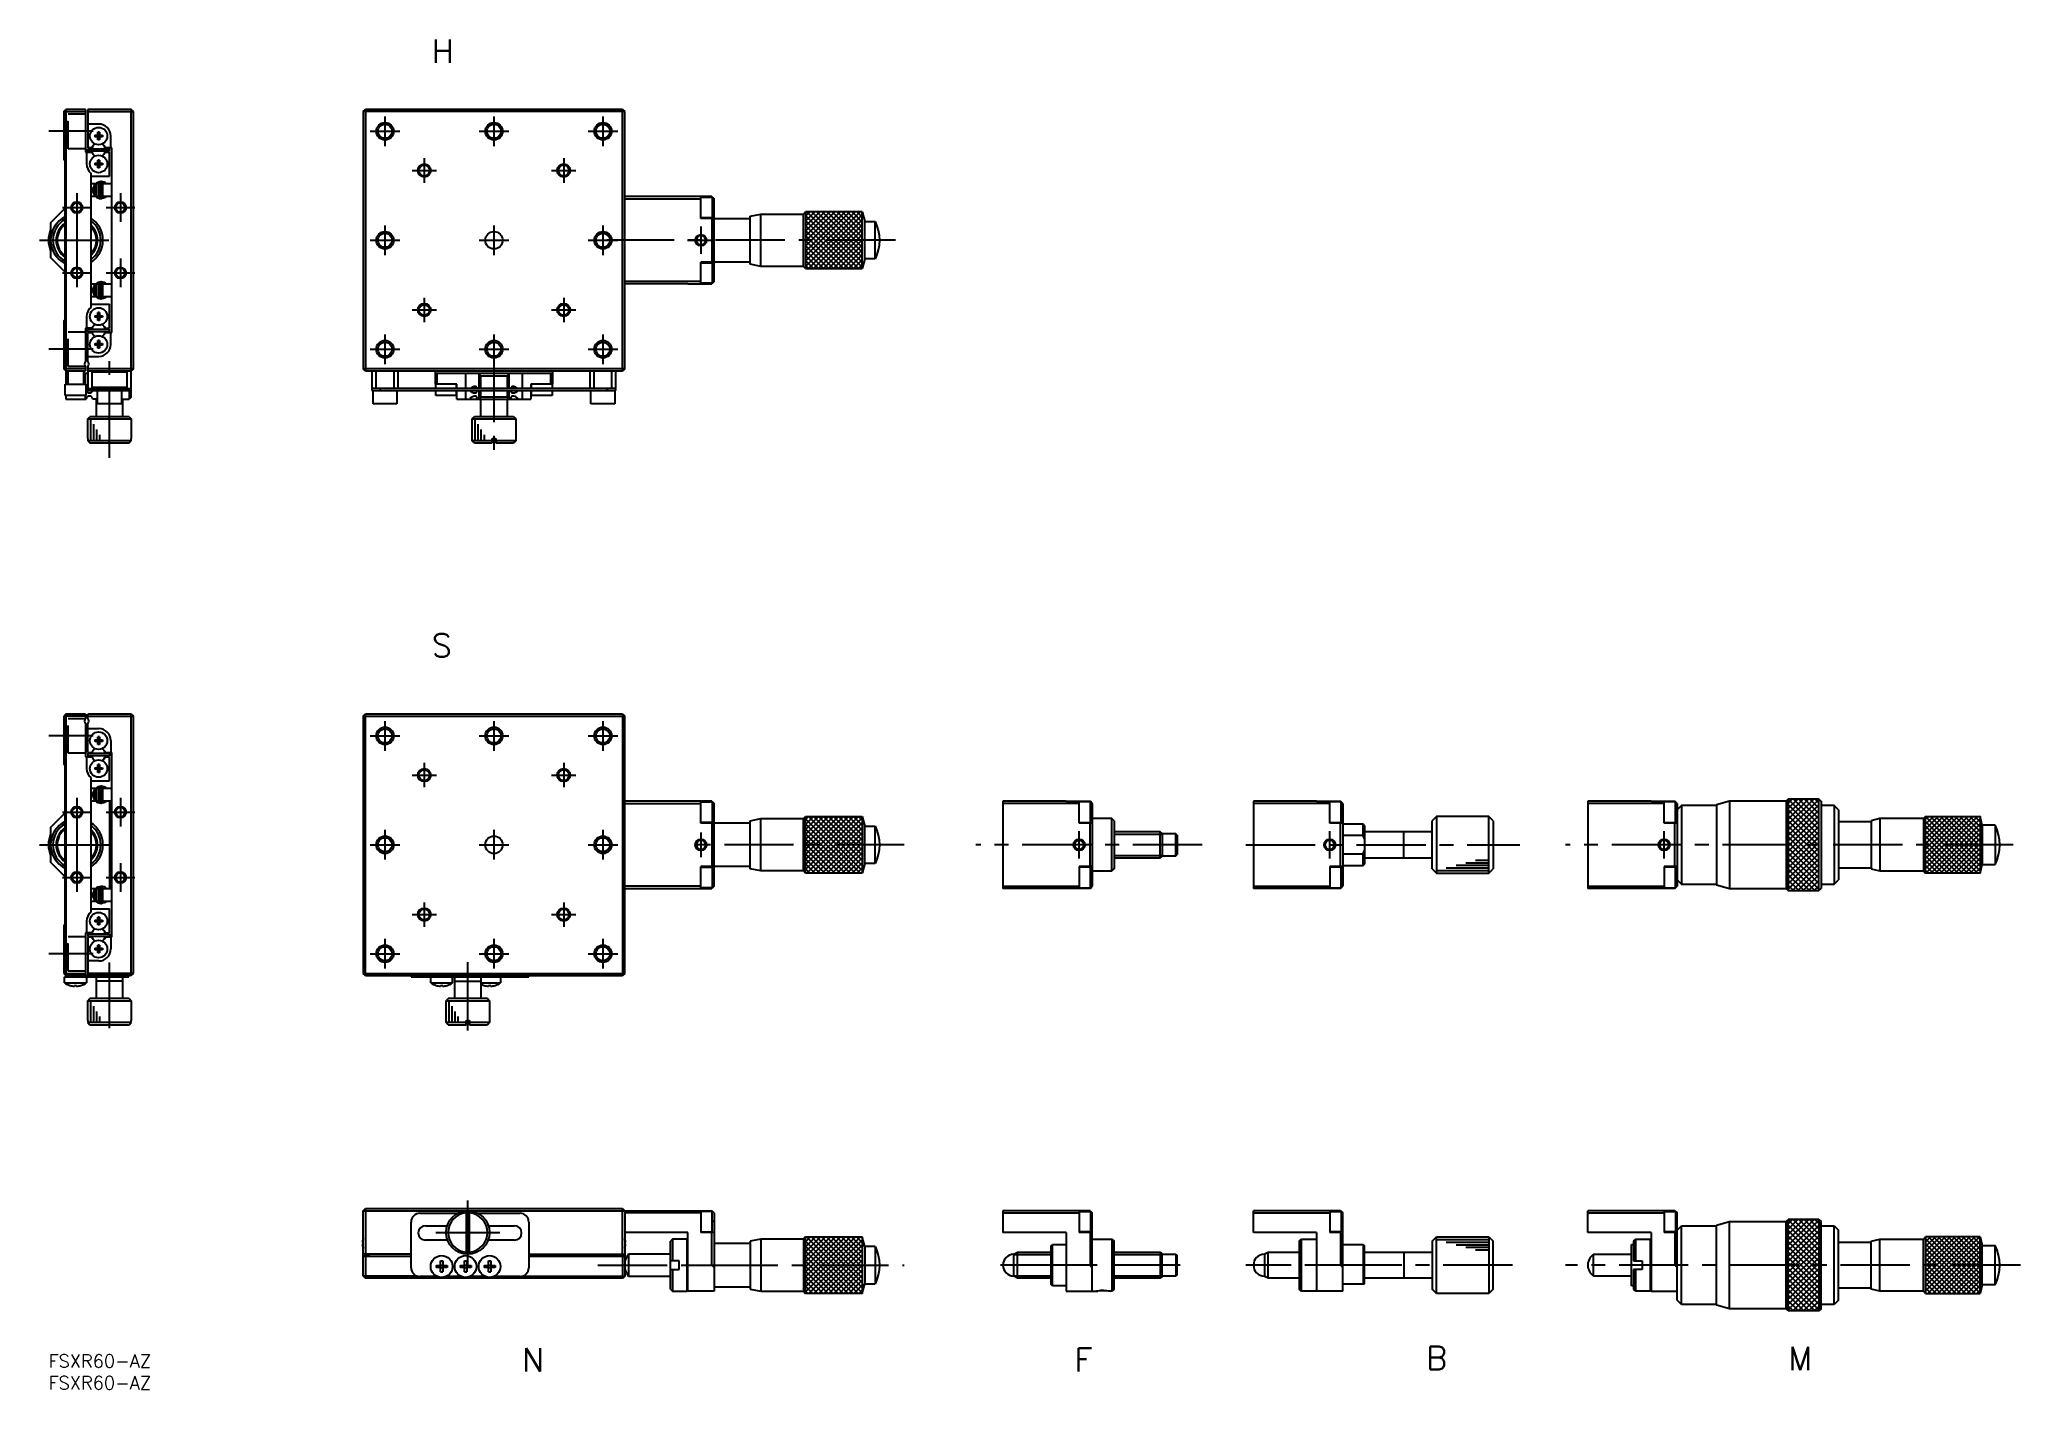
# Model space of a CAD drawing. Extents: x -2 to 452, y -8 to 302.
import ezdxf

# ---------------------------------------------------------------- set-up
doc = ezdxf.new("R2010")
doc.units = 0
doc.header["$LTSCALE"] = 0.5
doc.linetypes.add('CENTER', pattern=[50.8, 31.75, -6.35, 6.35, -6.35])
doc.linetypes.add('DASHED', pattern=[19.05, 12.7, -6.35])
for name, color, linetype in [('MSM_CENTER', 1, 'CENTER'), ('MSM_CONTINUOUS', 7, 'CONTINUOUS'), ('MSM_DASHED', 4, 'DASHED'), ('MSM_NARROW', 5, 'CONTINUOUS'), ('MSM_PART_NUMBER', 7, 'CONTINUOUS')]:
    doc.layers.add(name, color=color, linetype=linetype)
doc.styles.get("Standard").update_dxf_attribs({"font": 'txt.shx', "height": 3, "bigfont": 'bigfont.shx'})

msp = doc.modelspace()

# ---------------------------------------------------------------- texts
at = {"layer": 'MSM_PART_NUMBER'}
for s, p in [('H', (87.98, 296.37)), ('S', (87.98, 160.05)), ('N', (108.7, -3.91)), ('F', (235.45, -3.89)), ('B', (316.11, -3.47)), ('M', (399.2, -3.59))]:
    msp.add_text(s, height=5.33, dxfattribs=at).set_placement(p)

# ---------------------------------------------------------------- blocks, each defined once
blk = doc.blocks.new('*U7')
at = {"layer": 'MSM_PART_NUMBER'}
blk.add_text('FSXR60-AZ', height=3, dxfattribs=at).set_placement((0, -3))
blk = doc.blocks.new('*U8')
at = {"layer": 'MSM_PART_NUMBER'}
blk.add_text('FSXR60-AZ', height=3, dxfattribs=at).set_placement((0, -8))

# ---------------------------------------------------------------- linework, layer by layer
at = {"layer": 'MSM_CENTER'}
for p, q in [((77.21, 284.07), (77.21, 277.27)), ((102.21, 284.07), (102.21, 277.27)), ((127.21, 284.07), (127.21, 277.27)), ((10.23, 280.67), (0.1, 280.67)), ((73.81, 280.67), (80.61, 280.67)), ((98.81, 280.67), (105.61, 280.67)), ((123.81, 280.67), (130.61, 280.67)), ((86.21, 274.47), (86.21, 268.87)), ((118.21, 274.47), (118.21, 268.87)), ((83.41, 271.67), (89.01, 271.67)), ((115.41, 271.67), (121.01, 271.67)), ((6.5, 266.47), (6.5, 259.87)), ((6.5, 264.2), (6.5, 247.13)), ((16.5, 266.47), (16.5, 259.87)), ((3.2, 263.17), (9.8, 263.17)), ((13.2, 263.17), (19.8, 263.17)), ((77.21, 259.07), (77.21, 252.27)), ((102.21, 259.07), (102.21, 252.27)), ((127.21, 259.07), (127.21, 252.27)), ((-2.03, 255.67), (15.03, 255.67)), ((73.81, 255.67), (80.61, 255.67)), ((98.81, 255.67), (105.61, 255.67)), ((123.81, 255.67), (130.61, 255.67)), ((194.35, 255.67), (128.08, 255.67)), ((146.58, 255.67), (152.85, 255.67)), ((149.71, 258.8), (149.71, 252.53)), ((6.5, 251.47), (6.5, 244.87)), ((16.5, 251.47), (16.5, 244.87)), ((3.2, 248.17), (9.8, 248.17)), ((13.2, 248.17), (19.8, 248.17)), ((86.21, 242.47), (86.21, 236.87)), ((118.21, 242.47), (118.21, 236.87)), ((83.41, 239.67), (89.01, 239.67)), ((115.41, 239.67), (121.01, 239.67)), ((77.21, 234.07), (77.21, 227.27)), ((102.21, 234.07), (102.21, 227.27)), ((127.21, 234.07), (127.21, 227.27)), ((10.23, 230.67), (0.1, 230.67)), ((14, 205.72), (14, 229.78)), ((73.81, 230.67), (80.61, 230.67)), ((98.81, 230.67), (105.61, 230.67)), ((102.21, 229.83), (102.21, 205.17)), ((123.81, 230.67), (130.61, 230.67)), ((10.23, 141.95), (0.1, 141.95)), ((73.81, 141.95), (80.61, 141.95)), ((77.21, 145.35), (77.21, 138.55)), ((98.81, 141.95), (105.61, 141.95)), ((102.21, 145.35), (102.21, 138.55)), ((123.81, 141.95), (130.61, 141.95)), ((127.21, 145.35), (127.21, 138.55)), ((83.41, 132.95), (89.01, 132.95)), ((86.21, 135.75), (86.21, 130.15)), ((115.41, 132.95), (121.01, 132.95)), ((118.21, 135.75), (118.21, 130.15)), ((6.5, 127.75), (6.5, 121.15)), ((16.5, 127.75), (16.5, 121.15)), ((3.2, 124.45), (9.8, 124.45)), ((6.5, 125.49), (6.5, 108.42)), ((13.2, 124.45), (19.8, 124.45)), ((77.21, 120.35), (77.21, 113.55)), ((102.21, 120.35), (102.21, 113.55)), ((127.21, 120.35), (127.21, 113.55)), ((149.71, 119.79), (149.71, 114.12)), ((236.49, 113.82), (236.49, 120.09)), ((293.97, 113.82), (293.97, 120.09)), ((370.69, 113.82), (370.69, 120.09)), ((-2.03, 116.95), (15.03, 116.95)), ((73.81, 116.95), (80.61, 116.95)), ((98.81, 116.95), (105.61, 116.95)), ((123.81, 116.95), (130.61, 116.95)), ((196.35, 116.95), (146.08, 116.95)), ((264.69, 116.95), (212.75, 116.95)), ((274.74, 116.95), (337.57, 116.95)), ((450.77, 116.95), (348.1, 116.95)), ((3.2, 109.45), (9.8, 109.45)), ((6.5, 112.75), (6.5, 106.15)), ((13.2, 109.45), (19.8, 109.45)), ((16.5, 112.75), (16.5, 106.15)), ((83.41, 100.95), (89.01, 100.95)), ((86.21, 103.75), (86.21, 98.15)), ((115.41, 100.95), (121.01, 100.95)), ((118.21, 103.75), (118.21, 98.15)), ((10.23, 91.95), (0.1, 91.95)), ((73.81, 91.95), (80.61, 91.95)), ((77.21, 95.35), (77.21, 88.55)), ((98.81, 91.95), (105.61, 91.95)), ((102.21, 95.35), (102.21, 88.55)), ((123.81, 91.95), (130.61, 91.95)), ((127.21, 95.35), (127.21, 88.55)), ((14, 74.87), (14, 89.94)), ((96.21, 74.32), (96.21, 89.99)), ((96.21, 20.67), (96.21, 35.33)), ((88.88, 28), (103.55, 28)), ((126.08, 20.5), (196.35, 20.5)), ((259.69, 20.5), (217.75, 20.5)), ((335.9, 20.5), (274.74, 20.5)), ((452.44, 20.5), (348.1, 20.5))]:
    msp.add_line(p, q, dxfattribs=at)
at = {"layer": 'MSM_CONTINUOUS'}
for p, q in [((3.5, 285.17), (4, 285.67)), ((3.5, 285.17), (8.5, 285.17)), ((3.5, 285.17), (3.5, 274.17)), ((8.5, 285.67), (4, 285.67)), ((4, 285.67), (4, 222.67)), ((8.5, 285.67), (8.5, 275.87)), ((19, 285.67), (9, 285.67)), ((9, 285.67), (9, 276.87)), ((9, 285.17), (19.5, 285.17)), ((11.55, 282.32), (9, 282.32)), ((19.5, 285.17), (19, 285.67)), ((19, 219.67), (19, 285.67)), ((19.5, 226.17), (19.5, 285.17)), ((72.21, 285.17), (72.71, 285.67)), ((132.21, 285.17), (72.21, 285.17)), ((72.21, 285.17), (72.21, 226.17)), ((72.71, 285.67), (72.71, 225.67)), ((131.71, 285.67), (72.71, 285.67)), ((131.71, 225.67), (131.71, 285.67)), ((131.71, 285.67), (132.21, 285.17)), ((132.21, 226.17), (132.21, 285.17)), ((10.61, 279.75), (11.32, 279.75)), ((10.61, 279.75), (10.61, 279.39)), ((11.32, 279.39), (10.61, 279.39)), ((11.32, 279.75), (11.32, 280.45)), ((11.68, 280.45), (11.32, 280.45)), ((11.33, 279.74), (11.32, 279.75)), ((11.33, 279.4), (11.32, 279.39)), ((11.32, 278.68), (11.32, 279.39)), ((11.68, 278.68), (11.32, 278.68)), ((11.33, 279.4), (11.33, 279.74)), ((11.33, 279.74), (11.67, 279.74)), ((11.67, 279.4), (11.33, 279.4)), ((11.67, 279.74), (11.68, 279.75)), ((11.67, 279.74), (11.67, 279.4)), ((11.67, 279.4), (11.68, 279.39)), ((11.68, 280.45), (11.68, 279.75)), ((11.68, 279.75), (12.39, 279.75)), ((11.68, 279.39), (11.68, 278.68)), ((12.39, 279.39), (11.68, 279.39)), ((12.39, 279.75), (12.39, 279.39)), ((14.3, 276.87), (14.3, 279.57)), ((3.85, 273.82), (3.5, 274.17)), ((3.85, 237.52), (3.85, 273.82)), ((8.5, 275.87), (9.95, 275.87)), ((8.75, 275.87), (8.75, 273.17)), ((9.95, 276.87), (9, 276.87)), ((9, 276.67), (14, 276.67)), ((9, 276.07), (9, 276.67)), ((14, 276.07), (9, 276.07)), ((9.95, 276.87), (10.1, 277.13)), ((10.1, 275.61), (9.95, 275.87)), ((10.61, 273.35), (11.32, 273.35)), ((10.61, 273.35), (10.61, 272.99)), ((11.32, 272.99), (10.61, 272.99)), ((11.32, 273.35), (11.32, 274.05)), ((11.68, 274.05), (11.32, 274.05)), ((11.33, 273.34), (11.32, 273.35)), ((11.33, 273), (11.32, 272.99)), ((11.32, 272.28), (11.32, 272.99)), ((11.33, 273), (11.33, 273.34)), ((11.33, 273.34), (11.67, 273.34)), ((11.67, 273), (11.33, 273)), ((11.67, 273.34), (11.68, 273.35)), ((11.67, 273.34), (11.67, 273)), ((11.67, 273), (11.68, 272.99)), ((11.68, 274.05), (11.68, 273.35)), ((11.68, 273.35), (12.39, 273.35)), ((11.68, 272.99), (11.68, 272.28)), ((12.39, 272.99), (11.68, 272.99)), ((12.39, 273.35), (12.39, 272.99)), ((12.9, 277.13), (13.05, 276.87)), ((13.05, 275.87), (12.9, 275.61)), ((14.5, 276.87), (13.05, 276.87)), ((13.05, 275.87), (14, 275.87)), ((14, 276.07), (14, 276.67)), ((14, 270.37), (14, 275.87)), ((14.5, 234.47), (14.5, 276.87)), ((9.7, 271.09), (9.7, 240.25)), ((9.7, 270.37), (14, 270.37)), ((9.7, 268.67), (10.86, 268.67)), ((11, 268.61), (10.5, 268.08)), ((11, 268.67), (11.5, 268.67)), ((11, 265.67), (11, 268.67)), ((11.68, 272.28), (11.32, 272.28)), ((11.9, 268.71), (11.5, 268.6)), ((11.5, 268.67), (11.5, 265.67)), ((11.5, 268.17), (11.9, 268.17)), ((11.69, 268.67), (11.7, 268.67)), ((11.69, 268.67), (11.69, 268.67)), ((11.69, 268.67), (11.69, 268.67)), ((11.69, 268.67), (11.69, 268.67)), ((11.69, 268.67), (11.69, 268.67)), ((11.7, 268.67), (11.7, 268.17)), ((11.9, 265.42), (11.9, 268.92)), ((12.29, 268.92), (12.29, 265.42)), ((12.29, 268.17), (12.5, 268.17)), ((12.5, 268.67), (12.29, 268.71)), ((12.5, 268.61), (12.3, 268.36)), ((12.5, 265.67), (12.5, 268.67)), ((12.51, 268.67), (12.5, 268.67)), ((12.5, 268.67), (14.5, 268.67)), ((10.86, 265.67), (9.7, 265.67)), ((10.5, 268.09), (10.5, 266.25)), ((10.5, 266.25), (11, 265.72)), ((10.86, 265.67), (10.86, 265.67)), ((10.86, 265.67), (10.86, 265.67)), ((11.5, 265.67), (11, 265.67)), ((11.9, 266.17), (11.5, 266.17)), ((11.5, 265.73), (11.9, 265.62)), ((11.69, 265.67), (11.69, 265.67)), ((11.69, 265.67), (11.69, 265.67)), ((11.7, 265.67), (11.69, 265.67)), ((11.7, 266.17), (11.7, 265.67)), ((12.59, 265.32), (12.13, 265.22)), ((12.5, 266.17), (12.29, 266.17)), ((12.29, 266.02), (12.31, 265.94)), ((12.3, 265.39), (12.29, 265.39)), ((12.33, 265.38), (12.3, 265.39)), ((12.31, 265.94), (12.5, 265.73)), ((12.36, 265.36), (12.33, 265.38)), ((12.4, 265.35), (12.36, 265.36)), ((12.43, 265.34), (12.4, 265.35)), ((12.46, 265.34), (12.43, 265.34)), ((12.5, 265.33), (12.46, 265.34)), ((14.5, 265.67), (12.5, 265.67)), ((12.53, 265.33), (12.5, 265.33)), ((12.57, 265.32), (12.53, 265.33)), ((12.6, 265.32), (12.57, 265.32)), ((12.63, 265.32), (12.6, 265.32)), ((12.67, 265.33), (12.63, 265.32)), ((12.7, 265.33), (12.67, 265.33)), ((12.74, 265.34), (12.7, 265.33)), ((12.77, 265.35), (12.74, 265.34)), ((12.8, 265.36), (12.77, 265.35)), ((12.87, 265.38), (12.78, 265.67)), ((12.83, 265.37), (12.8, 265.36)), ((12.87, 265.38), (12.83, 265.37)), ((13.34, 265.67), (12.87, 265.38)), ((152.21, 265.67), (132.21, 265.67)), ((132.21, 265.17), (149.71, 265.17)), ((149.71, 260.67), (149.71, 265.67)), ((149.71, 265.52), (152.31, 265.52)), ((152.21, 265.67), (152.71, 265.17)), ((152.31, 265.52), (152.31, 260.82)), ((152.71, 246.17), (152.71, 265.17)), ((0.5, 259.67), (3.85, 263.02)), ((0.5, 259.67), (0.5, 251.67)), ((152.31, 260.82), (149.71, 260.82)), ((152.71, 260.67), (149.71, 260.67)), ((152.21, 260.67), (152.21, 250.67)), ((152.71, 263.17), (152.31, 263.17)), ((152.71, 260.67), (160.96, 260.67)), ((160.96, 261.17), (163.46, 261.67)), ((160.96, 250.17), (160.96, 261.17)), ((163.46, 249.67), (163.46, 261.67)), ((163.46, 261.67), (173.21, 261.67)), ((173.21, 261.67), (173.71, 262.17)), ((173.21, 249.67), (173.21, 261.67)), ((186.71, 262.17), (173.71, 262.17)), ((173.71, 262.17), (173.71, 249.17)), ((186.71, 262.17), (187.3, 259.97)), ((186.71, 249.17), (186.71, 262.17)), ((187.3, 251.37), (187.3, 259.97)), ((187.3, 259.97), (189.71, 259.97)), ((189.71, 251.37), (189.71, 259.97)), ((3.85, 248.32), (0.5, 251.67)), ((152.71, 250.67), (149.71, 250.67)), ((149.71, 245.67), (149.71, 250.67)), ((149.71, 250.52), (152.31, 250.52)), ((152.31, 250.52), (152.31, 245.82)), ((160.96, 250.67), (152.71, 250.67)), ((163.46, 249.67), (160.96, 250.17)), ((187.3, 251.37), (186.71, 249.17)), ((189.71, 251.37), (187.3, 251.37)), ((9.7, 245.67), (10.86, 245.67)), ((11, 245.61), (10.5, 245.08)), ((11, 245.67), (11.5, 245.67)), ((11, 242.67), (11, 245.67)), ((11.9, 245.71), (11.5, 245.6)), ((11.5, 245.67), (11.5, 242.67)), ((11.69, 245.67), (11.7, 245.67)), ((11.69, 245.67), (11.69, 245.67)), ((11.69, 245.67), (11.69, 245.67)), ((11.69, 245.67), (11.69, 245.67)), ((11.69, 245.67), (11.69, 245.67)), ((11.7, 245.67), (11.7, 245.17)), ((11.9, 242.42), (11.9, 245.92)), ((12.29, 245.92), (12.29, 242.42)), ((12.5, 245.67), (12.29, 245.71)), ((12.5, 245.61), (12.3, 245.36)), ((12.5, 242.67), (12.5, 245.67)), ((12.51, 245.67), (12.5, 245.67)), ((12.5, 245.67), (14.5, 245.67)), ((149.71, 246.17), (132.21, 246.17)), ((146.71, 245.67), (132.21, 245.67)), ((146.71, 245.67), (152.21, 245.67)), ((152.31, 245.82), (149.71, 245.82)), ((152.71, 246.17), (152.21, 245.67)), ((152.71, 248.17), (152.31, 248.17)), ((173.21, 249.67), (163.46, 249.67)), ((173.71, 249.17), (173.21, 249.67)), ((173.71, 249.17), (186.71, 249.17)), ((10.86, 242.67), (9.7, 242.67)), ((9.7, 240.97), (14, 240.97)), ((10.5, 245.09), (10.5, 243.25)), ((10.5, 243.25), (11, 242.72)), ((10.86, 242.67), (10.86, 242.67)), ((10.86, 242.67), (10.86, 242.67)), ((11.5, 242.67), (11, 242.67)), ((11.5, 245.17), (11.9, 245.17)), ((11.9, 243.17), (11.5, 243.17)), ((11.5, 242.73), (11.9, 242.62)), ((11.69, 242.67), (11.69, 242.67)), ((11.69, 242.67), (11.69, 242.67)), ((11.7, 242.67), (11.69, 242.67)), ((11.7, 243.17), (11.7, 242.67)), ((12.59, 242.32), (12.13, 242.22)), ((12.29, 245.17), (12.5, 245.17)), ((12.5, 243.17), (12.29, 243.17)), ((12.29, 243.02), (12.31, 242.94)), ((12.3, 242.39), (12.29, 242.39)), ((12.33, 242.38), (12.3, 242.39)), ((12.31, 242.94), (12.5, 242.73)), ((12.36, 242.36), (12.33, 242.38)), ((12.4, 242.35), (12.36, 242.36)), ((12.43, 242.34), (12.4, 242.35)), ((12.46, 242.34), (12.43, 242.34)), ((12.5, 242.33), (12.46, 242.34)), ((14.5, 242.67), (12.5, 242.67)), ((12.53, 242.33), (12.5, 242.33)), ((12.57, 242.32), (12.53, 242.33)), ((12.6, 242.32), (12.57, 242.32)), ((12.63, 242.32), (12.6, 242.32)), ((12.67, 242.33), (12.63, 242.32)), ((12.7, 242.33), (12.67, 242.33)), ((12.74, 242.34), (12.7, 242.33)), ((12.77, 242.35), (12.74, 242.34)), ((12.8, 242.36), (12.77, 242.35)), ((12.87, 242.38), (12.78, 242.67)), ((12.83, 242.37), (12.8, 242.36)), ((12.87, 242.38), (12.83, 242.37)), ((13.34, 242.67), (12.87, 242.38)), ((14, 235.47), (14, 240.97)), ((3.5, 237.17), (3.85, 237.52)), ((3.5, 237.17), (3.5, 226.17)), ((8.75, 238.17), (8.75, 235.47)), ((10.61, 238.35), (11.32, 238.35)), ((10.61, 238.35), (10.61, 237.99)), ((11.32, 237.99), (10.61, 237.99)), ((11.32, 238.35), (11.32, 239.05)), ((11.68, 239.05), (11.32, 239.05)), ((11.33, 238.34), (11.32, 238.35)), ((11.33, 238), (11.32, 237.99)), ((11.32, 237.28), (11.32, 237.99)), ((11.68, 237.28), (11.32, 237.28)), ((11.33, 238), (11.33, 238.34)), ((11.33, 238.34), (11.67, 238.34)), ((11.67, 238), (11.33, 238)), ((11.67, 238.34), (11.68, 238.35)), ((11.67, 238.34), (11.67, 238)), ((11.67, 238), (11.68, 237.99)), ((11.68, 239.05), (11.68, 238.35)), ((11.68, 238.35), (12.39, 238.35)), ((11.68, 237.99), (11.68, 237.28)), ((12.39, 237.99), (11.68, 237.99)), ((12.39, 238.35), (12.39, 237.99)), ((9.95, 235.47), (8.5, 235.47)), ((8.5, 235.47), (8.5, 227.93)), ((9, 235.27), (14, 235.27)), ((9, 234.67), (9, 235.27)), ((14, 234.67), (9, 234.67)), ((9, 227.93), (9, 234.47)), ((9, 234.47), (9.95, 234.47)), ((10.1, 235.73), (9.95, 235.47)), ((9.95, 234.47), (10.1, 234.21)), ((10.61, 231.95), (11.32, 231.95)), ((10.61, 231.95), (10.61, 231.59)), ((11.32, 231.95), (11.32, 232.65)), ((11.68, 232.65), (11.32, 232.65)), ((11.33, 231.94), (11.32, 231.95)), ((11.33, 231.6), (11.33, 231.94)), ((11.33, 231.94), (11.67, 231.94)), ((11.67, 231.94), (11.68, 231.95)), ((11.67, 231.94), (11.67, 231.6)), ((11.68, 232.65), (11.68, 231.95)), ((11.68, 231.95), (12.39, 231.95)), ((12.39, 231.95), (12.39, 231.59)), ((13.05, 235.47), (12.9, 235.73)), ((12.9, 234.21), (13.05, 234.47)), ((13.05, 235.47), (14, 235.47)), ((13.05, 234.47), (14.5, 234.47)), ((14, 234.67), (14, 235.27)), ((14.3, 231.77), (14.3, 234.47)), ((9, 229.02), (11.55, 229.02)), ((11.32, 231.59), (10.61, 231.59)), ((11.33, 231.6), (11.32, 231.59)), ((11.32, 230.88), (11.32, 231.59)), ((11.68, 230.88), (11.32, 230.88)), ((11.67, 231.6), (11.33, 231.6)), ((11.67, 231.6), (11.68, 231.59)), ((11.68, 231.59), (11.68, 230.88)), ((12.39, 231.59), (11.68, 231.59)), ((8.5, 226.17), (3.5, 226.17)), ((4, 225.67), (3.5, 226.17)), ((4, 225.67), (8.5, 225.67)), ((4.5, 222.67), (4.5, 225.67)), ((8, 225.67), (8, 222.67)), ((9, 225.07), (8, 225.07)), ((8.5, 226.61), (8.5, 225.67)), ((8.5, 222.67), (8.5, 225.07)), ((9, 226.61), (9, 221.17)), ((19.5, 226.17), (9, 226.17)), ((9, 225.67), (19, 225.67)), ((9.8, 225.67), (10, 225.47)), ((10, 221.87), (10, 225.47)), ((10, 225.47), (18, 225.47)), ((18, 225.47), (18.2, 225.67)), ((18, 225.47), (18, 221.87)), ((19.5, 226.17), (19, 225.67)), ((132.21, 226.17), (72.21, 226.17)), ((72.71, 225.67), (72.21, 226.17)), ((72.71, 225.67), (131.71, 225.67)), ((74.21, 225.47), (74.41, 225.67)), ((74.21, 225.47), (74.21, 221.87)), ((75.21, 221.67), (75.21, 225.67)), ((79.21, 225.67), (79.21, 221.67)), ((80.01, 225.67), (80.21, 225.47)), ((80.21, 221.87), (80.21, 225.47)), ((88.71, 225.67), (88.71, 222.67)), ((115.71, 225.07), (88.71, 225.07)), ((89.21, 222.67), (89.21, 225.07)), ((95.71, 225.07), (95.71, 221.67)), ((98.71, 225.07), (99.21, 224.57)), ((98.71, 225.07), (98.71, 221.67)), ((99.21, 224.57), (105.21, 224.57)), ((99.21, 221.67), (99.21, 224.57)), ((105.21, 224.57), (105.71, 225.07)), ((105.21, 224.57), (105.21, 221.67)), ((105.71, 221.67), (105.71, 225.07)), ((108.71, 225.07), (108.71, 221.67)), ((115.21, 225.07), (115.21, 222.67)), ((115.71, 222.67), (115.71, 225.67)), ((124.21, 225.47), (124.41, 225.67)), ((124.21, 225.47), (124.21, 221.87)), ((125.21, 221.67), (125.21, 225.67)), ((129.21, 225.67), (129.21, 221.67)), ((130.01, 225.67), (130.21, 225.47)), ((130.21, 221.87), (130.21, 225.47)), ((132.21, 226.17), (131.71, 225.67)), ((3.85, 222.67), (8.55, 222.67)), ((3.85, 220.07), (3.85, 222.67)), ((8.55, 220.07), (3.85, 220.07)), ((4, 220.07), (4, 219.17)), ((4, 219.17), (8.65, 219.17)), ((8.5, 219.17), (8.5, 220.07)), ((8.55, 222.67), (8.55, 220.07)), ((8.66, 221.46), (8.65, 221.44)), ((8.65, 221.44), (8.65, 221.43)), ((8.65, 221.43), (8.65, 221.42)), ((8.65, 221.42), (8.65, 221.41)), ((8.65, 221.41), (8.65, 221.4)), ((8.65, 221.4), (8.65, 221.39)), ((8.65, 221.39), (8.65, 221.37)), ((8.65, 221.37), (8.65, 221.36)), ((8.65, 221.36), (8.65, 221.35)), ((8.65, 221.35), (8.65, 221.34)), ((8.65, 221.34), (8.65, 221.33)), ((8.65, 221.33), (8.65, 221.32)), ((8.65, 221.32), (8.65, 221.31)), ((8.65, 221.31), (8.65, 221.3)), ((8.65, 221.3), (8.65, 221.29)), ((8.65, 221.29), (8.66, 221.28)), ((8.66, 219.26), (8.65, 219.24)), ((8.65, 219.24), (8.65, 219.23)), ((8.65, 219.23), (8.65, 219.22)), ((8.65, 219.22), (8.65, 219.2)), ((8.65, 219.2), (8.65, 219.19)), ((8.65, 219.19), (8.65, 219.18)), ((8.65, 219.18), (8.65, 219.17)), ((8.67, 221.52), (8.66, 221.5)), ((8.66, 221.5), (8.66, 221.49)), ((8.66, 221.49), (8.66, 221.47)), ((8.66, 221.47), (8.66, 221.46)), ((8.66, 221.28), (8.66, 221.27)), ((8.66, 221.27), (8.66, 221.25)), ((8.66, 221.25), (8.66, 221.24)), ((8.66, 221.24), (8.66, 221.22)), ((8.66, 221.22), (8.67, 221.21)), ((8.67, 219.34), (8.66, 219.32)), ((8.66, 219.32), (8.66, 219.3)), ((8.66, 219.3), (8.66, 219.29)), ((8.66, 219.29), (8.66, 219.27)), ((8.66, 219.27), (8.66, 219.26)), ((8.68, 221.58), (8.67, 221.55)), ((8.67, 221.55), (8.67, 221.53)), ((8.67, 221.53), (8.67, 221.52)), ((8.67, 221.21), (8.67, 221.19)), ((8.67, 221.19), (8.68, 221.16)), ((8.68, 219.37), (8.67, 219.34)), ((8.69, 221.6), (8.68, 221.58)), ((8.68, 221.16), (8.69, 221.14)), ((8.69, 219.4), (8.68, 219.37)), ((8.7, 221.63), (8.69, 221.6)), ((8.69, 221.14), (8.69, 221.11)), ((8.69, 221.11), (8.7, 221.09)), ((8.7, 219.44), (8.69, 219.42)), ((8.69, 219.42), (8.69, 219.4)), ((8.71, 221.66), (8.7, 221.63)), ((8.7, 221.09), (8.71, 221.06)), ((8.71, 219.47), (8.7, 219.44)), ((8.72, 221.68), (8.71, 221.66)), ((8.71, 221.06), (8.72, 221.04)), ((8.73, 219.51), (8.71, 219.47)), ((8.74, 221.73), (8.72, 221.68)), ((8.72, 221.04), (8.75, 220.99)), ((8.75, 219.55), (8.73, 219.51)), ((8.77, 221.77), (8.74, 221.73)), ((8.75, 220.99), (8.78, 220.94)), ((8.78, 219.58), (8.75, 219.55)), ((8.79, 221.81), (8.77, 221.77)), ((8.78, 220.94), (8.81, 220.9)), ((8.81, 219.63), (8.78, 219.58)), ((8.82, 221.84), (8.79, 221.81)), ((8.81, 220.9), (8.85, 220.86)), ((8.84, 219.67), (8.81, 219.63)), ((8.86, 221.89), (8.82, 221.84)), ((8.88, 219.7), (8.84, 219.67)), ((8.85, 220.86), (8.88, 220.82)), ((8.91, 221.93), (8.86, 221.89)), ((8.88, 220.82), (8.92, 220.79)), ((8.91, 219.74), (8.88, 219.7)), ((8.95, 221.97), (8.91, 221.93)), ((8.95, 219.77), (8.91, 219.74)), ((8.92, 220.79), (8.97, 220.75)), ((9, 222), (8.95, 221.97)), ((8.99, 219.8), (8.95, 219.77)), ((8.97, 220.75), (9.02, 220.72)), ((9.04, 219.82), (8.99, 219.8)), ((9, 221.67), (19, 221.67)), ((9, 221.17), (19, 221.17)), ((9.02, 220.72), (9.07, 220.69)), ((9.08, 219.85), (9.04, 219.82)), ((9.07, 220.69), (9.11, 220.67)), ((9.13, 219.87), (9.08, 219.85)), ((9.11, 220.67), (9.15, 220.66)), ((9.18, 219.88), (9.13, 219.87)), ((9.15, 220.66), (9.2, 220.64)), ((9.24, 219.9), (9.18, 219.88)), ((9.2, 220.64), (9.25, 220.63)), ((9.28, 219.91), (9.24, 219.9)), ((9.25, 220.63), (9.29, 220.62)), ((9.32, 219.91), (9.28, 219.91)), ((9.29, 220.62), (9.34, 220.62)), ((9.36, 219.92), (9.32, 219.91)), ((9.34, 220.62), (9.39, 220.62)), ((9.41, 219.92), (9.36, 219.92)), ((9.39, 220.62), (9.44, 220.62)), ((9.45, 219.91), (9.41, 219.92)), ((9.44, 220.62), (9.49, 220.62)), ((9.5, 219.91), (9.45, 219.91)), ((9.49, 220.62), (9.54, 220.63)), ((9.55, 219.9), (9.5, 219.91)), ((9.54, 220.63), (9.58, 220.64)), ((9.58, 219.89), (9.55, 219.9)), ((9.58, 220.64), (9.62, 220.65)), ((9.61, 219.89), (9.58, 219.89)), ((9.65, 219.87), (9.61, 219.89)), ((9.62, 220.65), (9.66, 220.66)), ((9.68, 219.86), (9.65, 219.87)), ((9.66, 220.66), (9.69, 220.67)), ((9.72, 219.85), (9.68, 219.86)), ((9.69, 220.67), (9.72, 220.69)), ((9.72, 220.69), (9.75, 220.7)), ((9.75, 219.83), (9.72, 219.85)), ((9.75, 220.7), (9.78, 220.72)), ((9.78, 219.81), (9.75, 219.83)), ((9.78, 220.72), (9.81, 220.74)), ((9.81, 219.79), (9.78, 219.81)), ((10, 221.87), (9.8, 221.67)), ((9.81, 220.74), (9.83, 220.75)), ((9.84, 219.77), (9.81, 219.79)), ((9.83, 220.75), (9.85, 220.77)), ((9.87, 219.75), (9.84, 219.77)), ((9.85, 220.77), (9.88, 220.79)), ((9.9, 219.73), (9.87, 219.75)), ((9.88, 220.79), (9.9, 220.81)), ((9.9, 220.81), (9.92, 220.83)), ((9.92, 219.7), (9.9, 219.73)), ((9.92, 220.83), (9.94, 220.85)), ((9.95, 219.68), (9.92, 219.7)), ((9.94, 220.85), (9.96, 220.87)), ((9.97, 219.65), (9.95, 219.68)), ((9.96, 220.87), (9.98, 220.9)), ((10, 219.62), (9.97, 219.65)), ((9.98, 220.9), (10, 220.92)), ((18, 221.87), (10, 221.87)), ((10, 220.92), (10.02, 220.95)), ((10.02, 219.59), (10, 219.62)), ((10.02, 220.95), (10.04, 220.97)), ((10.03, 219.57), (10.02, 219.59)), ((10.05, 219.54), (10.03, 219.57)), ((10.04, 220.97), (10.06, 221)), ((10.06, 219.52), (10.05, 219.54)), ((10.06, 221), (10.07, 221.03)), ((10.07, 219.5), (10.06, 219.52)), ((10.07, 221.03), (10.09, 221.06)), ((10.09, 219.47), (10.07, 219.5)), ((10.09, 221.06), (10.1, 221.09)), ((10.1, 219.44), (10.09, 219.47)), ((10.1, 221.09), (10.11, 221.12)), ((10.11, 219.42), (10.1, 219.44)), ((10.11, 221.12), (10.12, 221.14)), ((10.12, 219.39), (10.11, 219.42)), ((10.12, 221.14), (10.12, 221.17)), ((10.12, 219.36), (10.12, 219.39)), ((10.13, 219.34), (10.12, 219.36)), ((10.14, 219.31), (10.13, 219.34)), ((10.14, 219.28), (10.14, 219.31)), ((10.15, 219.25), (10.14, 219.28)), ((10.15, 219.22), (10.15, 219.25)), ((10.15, 219.19), (10.15, 219.22)), ((10.15, 219.17), (10.15, 219.19)), ((11.25, 219.17), (10.15, 219.17)), ((11, 221.17), (11, 221.67)), ((11, 215.17), (11, 219.17)), ((11.25, 218.17), (11.25, 221.17)), ((16.75, 218.17), (11.25, 218.17)), ((16.75, 221.17), (16.75, 218.17)), ((16.75, 219.17), (18.5, 219.17)), ((17, 221.67), (17, 221.17)), ((17, 219.17), (17, 215.17)), ((18.2, 221.67), (18, 221.87)), ((18.5, 221.17), (18.5, 219.17)), ((19, 219.67), (18.5, 219.17)), ((74.41, 221.67), (74.21, 221.87)), ((74.21, 221.67), (74.21, 221.17)), ((130.21, 221.67), (74.21, 221.67)), ((74.21, 221.17), (130.21, 221.17)), ((74.46, 218.17), (74.46, 221.17)), ((79.96, 218.17), (74.46, 218.17)), ((76.21, 221.17), (76.21, 221.67)), ((79.96, 221.17), (79.96, 218.17)), ((80.21, 221.87), (80.01, 221.67)), ((93.71, 222.67), (88.71, 222.67)), ((88.86, 221.67), (88.86, 222.67)), ((88.86, 220.07), (88.86, 221.17)), ((93.56, 220.07), (88.86, 220.07)), ((93.56, 222.67), (93.56, 221.67)), ((93.56, 221.17), (93.56, 220.07)), ((93.71, 221.67), (93.71, 222.67)), ((93.71, 219.17), (93.71, 221.17)), ((93.71, 219.17), (110.71, 219.17)), ((95.71, 221.17), (95.71, 219.17)), ((96.66, 219.22), (96.65, 219.17)), ((96.71, 219.34), (96.66, 219.22)), ((96.82, 219.47), (96.71, 219.34)), ((96.73, 221.17), (96.83, 221.06)), ((96.97, 219.58), (96.82, 219.47)), ((97.53, 220.67), (97.69, 220.63)), ((97.86, 219.92), (97.68, 219.9)), ((97.86, 222.12), (97.69, 222.1)), ((97.69, 220.63), (97.84, 220.62)), ((97.84, 220.62), (97.86, 220.62)), ((97.89, 222.12), (97.86, 222.12)), ((97.86, 220.62), (97.89, 220.62)), ((97.91, 219.91), (97.86, 219.92)), ((97.86, 219.92), (97.86, 219.92)), ((97.92, 222.11), (97.89, 222.12)), ((97.89, 220.62), (97.94, 220.62)), ((97.95, 219.91), (97.91, 219.91)), ((97.96, 222.11), (97.92, 222.11)), ((97.94, 220.62), (97.98, 220.63)), ((97.99, 219.9), (97.95, 219.91)), ((97.99, 222.1), (97.96, 222.11)), ((97.98, 220.63), (98.02, 220.64)), ((98.02, 222.09), (97.99, 222.1)), ((98.02, 219.89), (97.99, 219.9)), ((98.05, 222.08), (98.02, 222.09)), ((98.02, 220.64), (98.05, 220.65)), ((98.05, 219.89), (98.02, 219.89)), ((98.08, 222.07), (98.05, 222.08)), ((98.05, 220.65), (98.08, 220.66)), ((98.07, 219.87), (98.05, 219.89)), ((98.1, 219.86), (98.07, 219.87)), ((98.1, 222.06), (98.08, 222.07)), ((98.08, 220.66), (98.1, 220.67)), ((98.13, 222.04), (98.1, 222.06)), ((98.1, 220.67), (98.13, 220.69)), ((98.12, 219.85), (98.1, 219.86)), ((98.15, 219.83), (98.12, 219.85)), ((98.15, 222.03), (98.13, 222.04)), ((98.13, 220.69), (98.15, 220.7)), ((98.18, 222.01), (98.15, 222.03)), ((98.15, 220.7), (98.17, 220.72)), ((98.17, 219.81), (98.15, 219.83)), ((98.17, 220.72), (98.19, 220.74)), ((98.19, 219.79), (98.17, 219.81)), ((98.2, 221.99), (98.18, 222.01)), ((98.19, 220.74), (98.2, 220.75)), ((98.21, 219.77), (98.19, 219.79)), ((98.22, 221.97), (98.2, 221.99)), ((98.2, 220.75), (98.22, 220.77)), ((98.23, 219.75), (98.21, 219.77)), ((98.24, 221.95), (98.22, 221.97)), ((98.22, 220.77), (98.24, 220.79)), ((98.25, 219.73), (98.23, 219.75)), ((98.25, 221.92), (98.24, 221.95)), ((98.24, 220.79), (98.25, 220.81)), ((98.27, 221.89), (98.25, 221.92)), ((98.25, 220.81), (98.26, 220.83)), ((98.27, 219.7), (98.25, 219.73)), ((98.26, 220.83), (98.28, 220.85)), ((98.29, 221.87), (98.27, 221.89)), ((98.28, 219.68), (98.27, 219.7)), ((98.28, 220.85), (98.29, 220.87)), ((98.3, 219.65), (98.28, 219.68)), ((98.3, 221.84), (98.29, 221.87)), ((98.29, 220.87), (98.3, 220.9)), ((98.31, 221.82), (98.3, 221.84)), ((98.3, 220.9), (98.31, 220.92)), ((98.31, 219.62), (98.3, 219.65)), ((98.32, 221.8), (98.31, 221.82)), ((98.31, 220.92), (98.32, 220.95)), ((98.32, 219.59), (98.31, 219.62)), ((98.33, 221.77), (98.32, 221.8)), ((98.32, 220.95), (98.33, 220.97)), ((98.33, 219.57), (98.32, 219.59)), ((98.34, 221.75), (98.33, 221.77)), ((98.33, 220.97), (98.34, 221)), ((98.34, 219.54), (98.33, 219.57)), ((98.35, 221.72), (98.34, 221.75)), ((98.34, 221), (98.35, 221.03)), ((98.35, 219.52), (98.34, 219.54)), ((98.35, 221.69), (98.35, 221.72)), ((98.36, 221.67), (98.35, 221.69)), ((98.35, 221.03), (98.36, 221.06)), ((98.35, 219.5), (98.35, 219.52)), ((98.36, 219.47), (98.35, 219.5)), ((98.36, 221.06), (98.37, 221.09)), ((98.36, 219.44), (98.36, 219.47)), ((98.37, 219.42), (98.36, 219.44)), ((98.37, 221.14), (98.38, 221.17)), ((98.37, 221.12), (98.37, 221.14)), ((98.37, 221.09), (98.37, 221.12)), ((98.37, 219.39), (98.37, 219.42)), ((98.38, 219.36), (98.37, 219.39)), ((98.38, 219.34), (98.38, 219.36)), ((98.39, 219.31), (98.38, 219.34)), ((98.39, 219.28), (98.39, 219.31)), ((98.39, 219.25), (98.39, 219.28)), ((98.39, 219.22), (98.39, 219.25)), ((98.39, 219.19), (98.39, 219.22)), ((98.39, 219.17), (98.39, 219.19)), ((98.71, 221.17), (98.71, 219.17)), ((99.21, 219.67), (98.71, 219.17)), ((99.21, 219.67), (99.21, 221.17)), ((105.21, 219.67), (99.21, 219.67)), ((99.21, 215.17), (99.21, 219.17)), ((105.21, 221.17), (105.21, 219.67)), ((105.71, 219.17), (105.21, 219.67)), ((105.21, 219.17), (105.21, 215.17)), ((105.71, 219.17), (105.71, 221.17)), ((106.04, 219.24), (106.03, 219.2)), ((106.03, 219.2), (106.03, 219.17)), ((106.05, 219.37), (106.04, 219.33)), ((106.04, 219.33), (106.04, 219.3)), ((106.04, 219.3), (106.04, 219.27)), ((106.04, 219.27), (106.04, 219.24)), ((106.05, 221.17), (106.05, 221.14)), ((106.05, 221.14), (106.06, 221.11)), ((106.06, 219.43), (106.05, 219.4)), ((106.05, 219.4), (106.05, 219.37)), ((106.06, 221.11), (106.06, 221.08)), ((106.06, 221.08), (106.07, 221.06)), ((106.07, 219.48), (106.06, 219.45)), ((106.06, 219.45), (106.06, 219.43)), ((106.08, 221.73), (106.07, 221.7)), ((106.07, 221.7), (106.07, 221.67)), ((106.07, 221.06), (106.08, 221.03)), ((106.08, 219.51), (106.07, 219.48)), ((106.09, 221.76), (106.08, 221.73)), ((106.08, 221.03), (106.08, 221)), ((106.08, 221), (106.09, 220.98)), ((106.09, 219.54), (106.08, 219.51)), ((106.1, 221.79), (106.09, 221.76)), ((106.09, 220.98), (106.1, 220.95)), ((106.1, 219.57), (106.09, 219.54)), ((106.12, 221.82), (106.1, 221.79)), ((106.1, 220.95), (106.11, 220.93)), ((106.11, 219.6), (106.1, 219.57)), ((106.11, 220.93), (106.12, 220.91)), ((106.12, 219.63), (106.11, 219.6)), ((106.13, 221.85), (106.12, 221.82)), ((106.12, 220.91), (106.13, 220.89)), ((106.13, 219.65), (106.12, 219.63)), ((106.14, 221.87), (106.13, 221.85)), ((106.13, 220.89), (106.14, 220.87)), ((106.15, 219.68), (106.13, 219.65)), ((106.16, 221.9), (106.14, 221.87)), ((106.14, 220.87), (106.16, 220.84)), ((106.16, 219.7), (106.15, 219.68)), ((106.17, 221.92), (106.16, 221.9)), ((106.16, 220.84), (106.17, 220.81)), ((106.18, 219.72), (106.16, 219.7)), ((106.19, 221.94), (106.17, 221.92)), ((106.17, 220.81), (106.19, 220.79)), ((106.19, 219.75), (106.18, 219.72)), ((106.2, 221.96), (106.19, 221.94)), ((106.19, 220.79), (106.21, 220.77)), ((106.21, 219.77), (106.19, 219.75)), ((106.22, 221.98), (106.2, 221.96)), ((106.21, 220.77), (106.23, 220.74)), ((106.23, 219.79), (106.21, 219.77)), ((106.24, 222), (106.22, 221.98)), ((106.23, 220.74), (106.25, 220.72)), ((106.24, 219.8), (106.23, 219.79)), ((106.26, 222.01), (106.24, 222)), ((106.26, 219.82), (106.24, 219.8)), ((106.25, 220.72), (106.27, 220.71)), ((106.28, 222.03), (106.26, 222.01)), ((106.29, 219.84), (106.26, 219.82)), ((106.27, 220.71), (106.29, 220.69)), ((106.31, 222.05), (106.28, 222.03)), ((106.29, 220.69), (106.32, 220.68)), ((106.32, 219.86), (106.29, 219.84)), ((106.34, 222.07), (106.31, 222.05)), ((106.32, 220.68), (106.34, 220.66)), ((106.34, 219.87), (106.32, 219.86)), ((106.36, 222.08), (106.34, 222.07)), ((106.34, 220.66), (106.37, 220.65)), ((106.38, 219.89), (106.34, 219.87)), ((106.39, 222.09), (106.36, 222.08)), ((106.37, 220.65), (106.4, 220.64)), ((106.42, 219.9), (106.38, 219.89)), ((106.42, 222.1), (106.39, 222.09)), ((106.4, 220.64), (106.43, 220.63)), ((106.45, 222.1), (106.42, 222.1)), ((106.45, 219.91), (106.42, 219.9)), ((106.43, 220.63), (106.47, 220.63)), ((106.49, 222.11), (106.45, 222.1)), ((106.49, 219.91), (106.45, 219.91)), ((106.47, 220.63), (106.51, 220.62)), ((106.53, 222.12), (106.49, 222.11)), ((106.53, 219.92), (106.49, 219.91)), ((106.51, 220.62), (106.55, 220.62)), ((106.57, 222.12), (106.53, 222.12)), ((106.57, 219.92), (106.53, 219.92)), ((106.55, 220.62), (106.57, 220.62)), ((106.61, 222.12), (106.57, 222.12)), ((106.57, 222.12), (106.57, 222.12)), ((106.57, 220.62), (106.73, 220.63)), ((106.67, 219.91), (106.57, 219.92)), ((106.75, 222.1), (106.61, 222.12)), ((106.81, 219.88), (106.67, 219.91)), ((106.94, 222.05), (106.75, 222.1)), ((107.44, 220.94), (107.59, 221.06)), ((107.6, 221.67), (107.49, 221.76)), ((107.59, 221.06), (107.69, 221.16)), ((107.74, 219.3), (107.64, 219.43)), ((107.69, 221.16), (107.7, 221.17)), ((107.78, 219.17), (107.74, 219.3)), ((108.71, 221.17), (108.71, 219.17)), ((110.71, 222.67), (110.71, 221.67)), ((115.71, 222.67), (110.71, 222.67)), ((110.71, 221.17), (110.71, 219.17)), ((110.86, 221.67), (110.86, 222.67)), ((110.86, 220.07), (110.86, 221.17)), ((115.56, 220.07), (110.86, 220.07)), ((115.56, 222.67), (115.56, 221.67)), ((115.56, 221.17), (115.56, 220.07)), ((124.41, 221.67), (124.21, 221.87)), ((124.46, 218.17), (124.46, 221.17)), ((129.96, 218.17), (124.46, 218.17)), ((128.21, 221.67), (128.21, 221.17)), ((129.96, 221.17), (129.96, 218.17)), ((130.21, 221.87), (130.01, 221.67)), ((130.21, 221.17), (130.21, 221.67)), ((9, 214.67), (9.5, 215.17)), ((9, 210.17), (9, 214.67)), ((9, 214.67), (19, 214.67)), ((18.5, 215.17), (9.5, 215.17)), ((18.5, 215.17), (19, 214.67)), ((19, 214.67), (19, 210.17)), ((97.21, 214.67), (97.71, 215.17)), ((97.21, 209.67), (97.21, 214.67)), ((97.21, 214.67), (107.21, 214.67)), ((106.71, 215.17), (97.71, 215.17)), ((106.71, 215.17), (107.21, 214.67)), ((107.21, 214.67), (107.21, 209.67)), ((9, 210.17), (9.02, 210.17)), ((9.02, 210.17), (9.02, 209.67)), ((18.98, 209.67), (9.02, 209.67)), ((9.02, 209.67), (9.52, 209.17)), ((9.52, 209.17), (18.48, 209.17)), ((18.48, 209.17), (18.98, 209.67)), ((18.98, 209.67), (18.98, 210.17)), ((18.98, 210.17), (19, 210.17)), ((101.81, 209.67), (97.21, 209.67)), ((97.71, 209.17), (97.21, 209.67)), ((97.71, 209.17), (101.81, 209.17)), ((101.81, 210.17), (102.61, 210.17)), ((101.81, 209.17), (101.81, 210.17)), ((102.61, 210.17), (102.61, 209.17)), ((107.21, 209.67), (102.61, 209.67)), ((102.61, 209.17), (106.71, 209.17)), ((107.21, 209.67), (106.71, 209.17)), ((4, 146.95), (3.5, 146.45)), ((8.5, 146.45), (3.5, 146.45)), ((3.5, 146.45), (3.5, 135.45)), ((4, 146.95), (4, 86.95)), ((8.5, 146.95), (4, 146.95)), ((8.5, 146.95), (8.5, 146.01)), ((9, 146.01), (9, 146.95)), ((19, 146.95), (9, 146.95)), ((9, 146.45), (19.5, 146.45)), ((19, 86.95), (19, 146.95)), ((19, 146.95), (19.5, 146.45)), ((19.5, 87.45), (19.5, 146.45)), ((72.21, 146.45), (72.71, 146.95)), ((72.21, 146.45), (132.21, 146.45)), ((72.21, 146.45), (72.21, 87.45)), ((72.71, 86.95), (72.71, 146.95)), ((131.71, 146.95), (72.71, 146.95)), ((131.71, 146.95), (131.71, 86.95)), ((131.71, 146.95), (132.21, 146.45)), ((132.21, 87.45), (132.21, 146.45)), ((8.5, 144.69), (8.5, 137.15)), ((9, 138.15), (9, 144.69)), ((9, 143.6), (11.55, 143.6)), ((10.61, 141.03), (11.32, 141.03)), ((10.61, 141.03), (10.61, 140.67)), ((11.32, 141.03), (11.32, 141.74)), ((11.68, 141.74), (11.32, 141.74)), ((11.33, 141.02), (11.32, 141.03)), ((11.33, 140.68), (11.33, 141.02)), ((11.33, 141.02), (11.67, 141.02)), ((11.67, 141.02), (11.68, 141.03)), ((11.67, 141.02), (11.67, 140.68)), ((11.68, 141.74), (11.68, 141.03)), ((11.68, 141.03), (12.39, 141.03)), ((12.39, 141.03), (12.39, 140.67)), ((8.5, 137.15), (9.95, 137.15)), ((8.75, 137.15), (8.75, 134.45)), ((9, 138.15), (9.95, 138.15)), ((9, 137.95), (9, 137.35)), ((9, 137.95), (14, 137.95)), ((14, 137.35), (9, 137.35)), ((10.1, 138.41), (9.95, 138.15)), ((10.1, 136.89), (9.95, 137.15)), ((11.32, 140.67), (10.61, 140.67)), ((11.33, 140.68), (11.32, 140.67)), ((11.32, 139.97), (11.32, 140.67)), ((11.68, 139.97), (11.32, 139.97)), ((11.67, 140.68), (11.33, 140.68)), ((11.67, 140.68), (11.68, 140.67)), ((11.68, 140.67), (11.68, 139.97)), ((12.39, 140.67), (11.68, 140.67)), ((13.05, 138.15), (12.9, 138.41)), ((13.05, 137.15), (12.9, 136.89)), ((13.05, 138.15), (14.5, 138.15)), ((13.05, 137.15), (14, 137.15)), ((14, 137.95), (14, 137.35)), ((14, 131.65), (14, 137.15)), ((14.3, 140.85), (14.3, 138.15)), ((14.5, 95.75), (14.5, 138.15)), ((3.85, 135.1), (3.5, 135.45)), ((3.85, 98.8), (3.85, 135.1)), ((9.7, 132.37), (9.7, 101.53)), ((10.61, 134.63), (11.32, 134.63)), ((10.61, 134.63), (10.61, 134.27)), ((11.32, 134.27), (10.61, 134.27)), ((11.32, 134.63), (11.32, 135.34)), ((11.68, 135.34), (11.32, 135.34)), ((11.33, 134.62), (11.32, 134.63)), ((11.33, 134.28), (11.32, 134.27)), ((11.32, 133.57), (11.32, 134.27)), ((11.68, 133.57), (11.32, 133.57)), ((11.33, 134.28), (11.33, 134.62)), ((11.33, 134.62), (11.67, 134.62)), ((11.67, 134.28), (11.33, 134.28)), ((11.67, 134.62), (11.68, 134.63)), ((11.67, 134.62), (11.67, 134.28)), ((11.67, 134.28), (11.68, 134.27)), ((11.68, 135.34), (11.68, 134.63)), ((11.68, 134.63), (12.39, 134.63)), ((11.68, 134.27), (11.68, 133.57)), ((12.39, 134.27), (11.68, 134.27)), ((12.39, 134.63), (12.39, 134.27)), ((9.7, 131.65), (14, 131.65)), ((9.7, 129.95), (10.86, 129.95)), ((11, 129.9), (10.5, 129.37)), ((10.5, 129.37), (10.5, 127.53)), ((10.5, 127.53), (11, 127)), ((11, 129.95), (11.5, 129.95)), ((11, 126.95), (11, 129.95)), ((11.9, 130), (11.5, 129.89)), ((11.5, 129.95), (11.5, 126.95)), ((11.5, 129.45), (11.9, 129.45)), ((11.9, 127.45), (11.5, 127.45)), ((11.69, 129.95), (11.7, 129.95)), ((11.69, 129.95), (11.69, 129.95)), ((11.69, 129.95), (11.69, 129.95)), ((11.69, 129.95), (11.69, 129.95)), ((11.69, 129.95), (11.69, 129.95)), ((11.7, 129.95), (11.7, 129.45)), ((11.7, 127.45), (11.7, 126.95)), ((11.9, 126.7), (11.9, 130.2)), ((12.29, 130.2), (12.29, 126.7)), ((12.29, 129.45), (12.5, 129.45)), ((12.5, 127.45), (12.29, 127.45)), ((12.29, 127.3), (12.31, 127.22)), ((12.5, 129.96), (12.29, 130)), ((12.5, 129.89), (12.3, 129.64)), ((12.51, 129.95), (12.5, 129.96)), ((12.5, 126.95), (12.5, 129.95)), ((12.5, 129.95), (14.5, 129.95)), ((399.19, 127.45), (398.69, 126.95)), ((406.19, 127.45), (399.19, 127.45)), ((399.19, 127.45), (399.19, 106.45)), ((406.69, 126.95), (406.19, 127.45)), ((406.19, 106.45), (406.19, 127.45)), ((0.5, 120.95), (3.85, 124.3)), ((10.86, 126.95), (9.7, 126.95)), ((10.86, 126.95), (10.86, 126.95)), ((10.86, 126.95), (10.86, 126.95)), ((11.5, 126.95), (11, 126.95)), ((11.5, 127.02), (11.9, 126.91)), ((11.69, 126.95), (11.69, 126.95)), ((11.69, 126.95), (11.69, 126.95)), ((11.7, 126.95), (11.69, 126.95)), ((12.59, 126.61), (12.13, 126.51)), ((12.3, 126.68), (12.29, 126.68)), ((12.33, 126.66), (12.3, 126.68)), ((12.31, 127.22), (12.5, 127.02)), ((12.36, 126.65), (12.33, 126.66)), ((12.4, 126.64), (12.36, 126.65)), ((12.43, 126.63), (12.4, 126.64)), ((12.46, 126.62), (12.43, 126.63)), ((12.5, 126.62), (12.46, 126.62)), ((14.5, 126.95), (12.5, 126.95)), ((12.53, 126.61), (12.5, 126.62)), ((12.57, 126.61), (12.53, 126.61)), ((12.6, 126.61), (12.57, 126.61)), ((12.63, 126.61), (12.6, 126.61)), ((12.67, 126.61), (12.63, 126.61)), ((12.7, 126.62), (12.67, 126.61)), ((12.74, 126.62), (12.7, 126.62)), ((12.77, 126.63), (12.74, 126.62)), ((12.8, 126.64), (12.77, 126.63)), ((12.87, 126.67), (12.78, 126.95)), ((12.83, 126.65), (12.8, 126.64)), ((12.87, 126.67), (12.83, 126.65)), ((13.34, 126.95), (12.87, 126.67)), ((14, 126.95), (14, 106.95)), ((152.21, 126.95), (132.21, 126.95)), ((132.21, 126.45), (149.71, 126.45)), ((149.71, 121.95), (149.71, 126.95)), ((149.71, 126.8), (152.31, 126.8)), ((152.21, 126.95), (152.71, 126.45)), ((152.31, 126.8), (152.31, 122.1)), ((152.71, 124.45), (152.31, 124.45)), ((152.71, 107.45), (152.71, 126.45)), ((160.96, 122.45), (163.46, 122.95)), ((163.46, 110.95), (163.46, 122.95)), ((163.46, 122.95), (173.21, 122.95)), ((173.21, 122.95), (173.71, 123.45)), ((173.21, 110.95), (173.21, 122.95)), ((173.71, 110.45), (173.71, 123.45)), ((173.71, 123.45), (186.71, 123.45)), ((186.71, 123.45), (187.3, 121.25)), ((186.71, 123.45), (186.71, 110.45)), ((233.49, 126.95), (218.99, 126.95)), ((218.99, 126.95), (218.99, 106.95)), ((236.49, 126.45), (218.99, 126.45)), ((233.49, 126.95), (238.99, 126.95)), ((236.49, 121.95), (236.49, 126.95)), ((239.09, 126.8), (236.49, 126.8)), ((239.49, 126.45), (238.99, 126.95)), ((239.09, 122.1), (239.09, 126.8)), ((239.49, 124.45), (239.09, 124.45)), ((239.49, 126.45), (239.49, 107.45)), ((243.99, 122.95), (239.49, 122.95)), ((243.99, 110.95), (243.99, 122.95)), ((244.49, 122.45), (243.99, 122.95)), ((290.97, 126.95), (276.47, 126.95)), ((276.47, 126.95), (276.47, 106.95)), ((293.97, 126.45), (276.47, 126.45)), ((290.97, 126.95), (296.47, 126.95)), ((293.97, 121.95), (293.97, 126.95)), ((296.57, 126.8), (293.97, 126.8)), ((296.97, 126.45), (296.47, 126.95)), ((296.57, 122.1), (296.57, 126.8)), ((296.97, 124.45), (296.57, 124.45)), ((296.97, 126.45), (296.97, 107.45)), ((318.47, 123.45), (317.47, 122.45)), ((318.47, 123.45), (318.47, 110.45)), ((330.47, 123.45), (318.47, 123.45)), ((330.47, 110.45), (330.47, 123.45)), ((331.47, 122.45), (330.47, 123.45)), ((367.69, 126.95), (353.19, 126.95)), ((353.19, 126.95), (353.19, 106.95)), ((370.69, 126.45), (353.19, 126.45)), ((367.69, 126.95), (373.19, 126.95)), ((370.69, 121.95), (370.69, 126.95)), ((373.29, 126.8), (370.69, 126.8)), ((373.69, 126.45), (373.19, 126.95)), ((373.29, 122.1), (373.29, 126.8)), ((373.69, 124.45), (373.29, 124.45)), ((373.69, 126.45), (373.69, 107.45)), ((374.69, 125.95), (373.69, 124.95)), ((374.69, 125.95), (374.69, 107.95)), ((382.69, 125.95), (374.69, 125.95)), ((385.69, 126.95), (382.69, 126.15)), ((382.69, 126.15), (382.69, 107.75)), ((385.69, 126.95), (385.69, 106.95)), ((398.69, 126.95), (385.69, 126.95)), ((398.69, 126.95), (398.69, 106.95)), ((406.69, 126.95), (406.69, 106.95)), ((409.69, 125.95), (406.69, 125.95)), ((409.69, 125.95), (409.69, 107.95)), ((410.69, 124.95), (409.69, 125.95)), ((410.69, 124.95), (410.69, 108.95)), ((420.19, 122.95), (418.19, 122.45)), ((420.19, 122.95), (420.19, 110.95)), ((430.19, 122.95), (420.19, 122.95)), ((430.69, 123.45), (430.19, 122.95)), ((430.19, 122.95), (430.19, 110.95)), ((430.69, 110.45), (430.69, 123.45)), ((430.69, 123.45), (443.19, 123.45)), ((443.69, 121.45), (443.19, 123.45)), ((443.19, 123.45), (443.19, 110.45)), ((0.5, 120.95), (0.5, 112.95)), ((152.31, 122.1), (149.71, 122.1)), ((160.96, 121.95), (149.71, 121.95)), ((152.21, 121.95), (152.21, 111.95)), ((160.96, 111.45), (160.96, 122.45)), ((187.3, 112.65), (187.3, 121.25)), ((187.3, 121.25), (189.71, 121.25)), ((189.71, 112.65), (189.71, 121.25)), ((236.49, 122.1), (239.09, 122.1)), ((239.49, 121.95), (236.49, 121.95)), ((238.99, 111.95), (238.99, 121.95)), ((244.49, 122.45), (244.49, 111.45)), ((255.09, 119.95), (244.49, 119.95)), ((255.09, 113.95), (255.09, 119.95)), ((255.49, 119.55), (255.09, 119.95)), ((255.49, 119.55), (255.49, 114.35)), ((258.69, 119.45), (255.49, 119.45)), ((258.69, 114.45), (258.69, 119.45)), ((258.99, 119.15), (258.69, 119.45)), ((258.99, 119.15), (258.99, 114.75)), ((293.97, 122.1), (296.57, 122.1)), ((296.97, 121.95), (293.97, 121.95)), ((296.47, 111.95), (296.47, 121.95)), ((301.67, 121.7), (296.97, 121.7)), ((301.67, 119.11), (296.97, 119.11)), ((301.67, 119.11), (301.67, 121.7)), ((301.97, 121.4), (301.67, 121.7)), ((301.97, 118.31), (301.67, 119.11)), ((301.97, 121.4), (301.97, 112.5)), ((317.47, 119.95), (301.97, 119.95)), ((310.97, 113.95), (310.97, 119.95)), ((317.47, 111.45), (317.47, 122.45)), ((331.47, 122.45), (331.47, 111.45)), ((370.69, 122.1), (373.29, 122.1)), ((373.69, 121.95), (370.69, 121.95)), ((373.19, 111.95), (373.19, 121.95)), ((418.19, 122.2), (410.69, 122.2)), ((418.19, 122.45), (418.19, 111.45)), ((443.69, 121.45), (443.69, 112.45)), ((446.67, 121.45), (443.69, 121.45)), ((446.67, 121.45), (446.67, 112.45)), ((244.49, 113.95), (255.09, 113.95)), ((255.09, 113.95), (255.34, 114.2)), ((255.34, 114.2), (255.49, 114.35)), ((255.49, 114.45), (258.69, 114.45)), ((258.69, 114.45), (258.99, 114.75)), ((296.97, 114.87), (301.67, 114.87)), ((301.67, 114.87), (301.97, 115.67)), ((301.67, 112.2), (301.67, 114.87)), ((301.97, 113.95), (317.47, 113.95)), ((3.85, 109.6), (0.5, 112.95)), ((160.96, 111.95), (149.71, 111.95)), ((149.71, 106.95), (149.71, 111.95)), ((149.71, 111.8), (152.31, 111.8)), ((152.31, 111.8), (152.31, 107.1)), ((152.71, 109.45), (152.31, 109.45)), ((163.46, 110.95), (160.96, 111.45)), ((173.21, 110.95), (163.46, 110.95)), ((173.71, 110.45), (173.21, 110.95)), ((186.71, 110.45), (173.71, 110.45)), ((187.3, 112.65), (186.71, 110.45)), ((189.71, 112.65), (187.3, 112.65)), ((239.49, 111.95), (236.49, 111.95)), ((236.49, 111.95), (236.49, 106.95)), ((239.09, 111.8), (236.49, 111.8)), ((239.09, 107.1), (239.09, 111.8)), ((239.49, 109.45), (239.09, 109.45)), ((239.49, 110.95), (243.99, 110.95)), ((243.99, 110.95), (244.49, 111.45)), ((296.97, 111.95), (293.97, 111.95)), ((293.97, 111.95), (293.97, 106.95)), ((296.57, 111.8), (293.97, 111.8)), ((296.57, 107.1), (296.57, 111.8)), ((296.97, 109.45), (296.57, 109.45)), ((296.97, 112.2), (301.67, 112.2)), ((301.67, 112.2), (301.97, 112.5)), ((317.47, 111.45), (318.47, 110.45)), ((318.47, 110.45), (330.47, 110.45)), ((330.47, 110.45), (331.47, 111.45)), ((373.69, 111.95), (370.69, 111.95)), ((370.69, 111.95), (370.69, 106.95)), ((373.29, 111.8), (370.69, 111.8)), ((373.29, 107.1), (373.29, 111.8)), ((373.69, 109.45), (373.29, 109.45)), ((410.69, 111.7), (418.19, 111.7)), ((418.19, 111.45), (420.19, 110.95)), ((420.19, 110.95), (430.19, 110.95)), ((430.19, 110.95), (430.69, 110.45)), ((443.19, 110.45), (430.69, 110.45)), ((443.19, 110.45), (443.69, 112.45)), ((443.69, 112.45), (446.67, 112.45)), ((9.7, 106.95), (10.86, 106.95)), ((11, 106.9), (10.5, 106.37)), ((10.5, 106.37), (10.5, 104.53)), ((10.5, 104.53), (11, 104)), ((11, 106.95), (11.5, 106.95)), ((11, 103.95), (11, 106.95)), ((11.9, 107), (11.5, 106.89)), ((11.5, 106.95), (11.5, 103.95)), ((11.5, 106.45), (11.9, 106.45)), ((11.69, 106.95), (11.7, 106.95)), ((11.69, 106.95), (11.69, 106.95)), ((11.69, 106.95), (11.69, 106.95)), ((11.69, 106.95), (11.69, 106.95)), ((11.69, 106.95), (11.69, 106.95)), ((11.7, 106.95), (11.7, 106.45)), ((11.9, 103.7), (11.9, 107.2)), ((12.29, 107.2), (12.29, 103.7)), ((12.29, 106.45), (12.5, 106.45)), ((12.5, 106.96), (12.29, 107)), ((12.5, 106.89), (12.3, 106.64)), ((12.51, 106.95), (12.5, 106.96)), ((12.5, 103.95), (12.5, 106.95)), ((12.5, 106.95), (14.5, 106.95)), ((149.71, 107.45), (132.21, 107.45)), ((132.21, 106.95), (152.21, 106.95)), ((152.31, 107.1), (149.71, 107.1)), ((152.71, 107.45), (152.21, 106.95)), ((218.99, 107.45), (236.49, 107.45)), ((238.99, 106.95), (218.99, 106.95)), ((236.49, 107.1), (239.09, 107.1)), ((238.99, 106.95), (239.49, 107.45)), ((276.47, 107.45), (293.97, 107.45)), ((296.47, 106.95), (276.47, 106.95)), ((293.97, 107.1), (296.57, 107.1)), ((296.47, 106.95), (296.97, 107.45)), ((353.19, 107.45), (370.69, 107.45)), ((373.19, 106.95), (353.19, 106.95)), ((370.69, 107.1), (373.29, 107.1)), ((373.19, 106.95), (373.69, 107.45)), ((373.69, 108.95), (374.69, 107.95)), ((374.69, 107.95), (382.69, 107.95)), ((382.69, 107.75), (385.69, 106.95)), ((385.69, 106.95), (398.69, 106.95)), ((398.69, 106.95), (399.19, 106.45)), ((399.19, 106.45), (406.19, 106.45)), ((406.19, 106.45), (406.69, 106.95)), ((406.69, 107.95), (409.69, 107.95)), ((409.69, 107.95), (410.69, 108.95)), ((10.86, 103.95), (9.7, 103.95)), ((9.7, 102.25), (14, 102.25)), ((10.86, 103.95), (10.86, 103.95)), ((10.86, 103.95), (10.86, 103.95)), ((11.5, 103.95), (11, 103.95)), ((11.32, 99.63), (11.32, 100.34)), ((11.68, 100.34), (11.32, 100.34)), ((11.9, 104.45), (11.5, 104.45)), ((11.5, 104.02), (11.9, 103.91)), ((11.68, 100.34), (11.68, 99.63)), ((11.69, 103.95), (11.69, 103.95)), ((11.69, 103.95), (11.69, 103.95)), ((11.7, 103.95), (11.69, 103.95)), ((11.7, 104.45), (11.7, 103.95)), ((12.59, 103.61), (12.13, 103.51)), ((12.5, 104.45), (12.29, 104.45)), ((12.29, 104.3), (12.31, 104.22)), ((12.3, 103.68), (12.29, 103.68)), ((12.33, 103.66), (12.3, 103.68)), ((12.31, 104.22), (12.5, 104.02)), ((12.36, 103.65), (12.33, 103.66)), ((12.4, 103.64), (12.36, 103.65)), ((12.43, 103.63), (12.4, 103.64)), ((12.46, 103.62), (12.43, 103.63)), ((12.5, 103.62), (12.46, 103.62)), ((14.5, 103.95), (12.5, 103.95)), ((12.53, 103.61), (12.5, 103.62)), ((12.57, 103.61), (12.53, 103.61)), ((12.6, 103.61), (12.57, 103.61)), ((12.63, 103.61), (12.6, 103.61)), ((12.67, 103.61), (12.63, 103.61)), ((12.7, 103.62), (12.67, 103.61)), ((12.74, 103.62), (12.7, 103.62)), ((12.77, 103.63), (12.74, 103.62)), ((12.8, 103.64), (12.77, 103.63)), ((12.87, 103.67), (12.78, 103.95)), ((12.83, 103.65), (12.8, 103.64)), ((12.87, 103.67), (12.83, 103.65)), ((13.34, 103.95), (12.87, 103.67)), ((14, 96.75), (14, 102.25)), ((3.5, 98.45), (3.85, 98.8)), ((3.5, 98.45), (3.5, 87.45)), ((9.95, 96.75), (8.5, 96.75)), ((8.5, 96.75), (8.5, 86.95)), ((8.75, 99.45), (8.75, 96.75)), ((9, 96.55), (9, 95.95)), ((9, 96.55), (14, 96.55)), ((14, 95.95), (9, 95.95)), ((9, 95.75), (9, 86.95)), ((9.95, 95.75), (9, 95.75)), ((10.1, 97.01), (9.95, 96.75)), ((10.1, 95.49), (9.95, 95.75)), ((10.61, 99.63), (11.32, 99.63)), ((10.61, 99.63), (10.61, 99.27)), ((11.32, 99.27), (10.61, 99.27)), ((11.33, 99.62), (11.32, 99.63)), ((11.33, 99.28), (11.32, 99.27)), ((11.32, 98.57), (11.32, 99.27)), ((11.68, 98.57), (11.32, 98.57)), ((11.33, 99.28), (11.33, 99.62)), ((11.33, 99.62), (11.67, 99.62)), ((11.67, 99.28), (11.33, 99.28)), ((11.67, 99.62), (11.68, 99.63)), ((11.67, 99.62), (11.67, 99.28)), ((11.67, 99.28), (11.68, 99.27)), ((11.68, 99.63), (12.39, 99.63)), ((11.68, 99.27), (11.68, 98.57)), ((12.39, 99.27), (11.68, 99.27)), ((12.39, 99.63), (12.39, 99.27)), ((13.05, 96.75), (12.9, 97.01)), ((13.05, 95.75), (12.9, 95.49)), ((13.05, 96.75), (14, 96.75)), ((14.5, 95.75), (13.05, 95.75)), ((14, 96.55), (14, 95.95)), ((14.3, 95.75), (14.3, 93.05)), ((10.61, 93.23), (11.32, 93.23)), ((10.61, 93.23), (10.61, 92.87)), ((11.32, 92.87), (10.61, 92.87)), ((11.32, 93.23), (11.32, 93.94)), ((11.68, 93.94), (11.32, 93.94)), ((11.33, 93.22), (11.32, 93.23)), ((11.33, 92.88), (11.32, 92.87)), ((11.32, 92.17), (11.32, 92.87)), ((11.68, 92.17), (11.32, 92.17)), ((11.33, 92.88), (11.33, 93.22)), ((11.33, 93.22), (11.67, 93.22)), ((11.67, 92.88), (11.33, 92.88)), ((11.67, 93.22), (11.68, 93.23)), ((11.67, 93.22), (11.67, 92.88)), ((11.67, 92.88), (11.68, 92.87)), ((11.68, 93.94), (11.68, 93.23)), ((11.68, 93.23), (12.39, 93.23)), ((11.68, 92.87), (11.68, 92.17)), ((12.39, 92.87), (11.68, 92.87)), ((12.39, 93.23), (12.39, 92.87)), ((3.5, 87.45), (4, 86.95)), ((3.5, 87.45), (8.5, 87.45)), ((3.7, 86.65), (18.4, 86.65)), ((3.7, 85.26), (3.7, 86.65)), ((3.9, 86.95), (3.9, 86.65)), ((19, 86.95), (3.9, 86.95)), ((5.9, 86.65), (5.9, 86.95)), ((8.7, 86.65), (8.7, 85.26)), ((11.55, 90.3), (9, 90.3)), ((19.5, 87.45), (9, 87.45)), ((11, 81.65), (11, 86.65)), ((16.4, 86.95), (16.4, 86.65)), ((17, 86.65), (17, 81.65)), ((18.4, 86.65), (18.4, 86.95)), ((19, 86.95), (19.5, 87.45)), ((72.21, 87.45), (132.21, 87.45)), ((72.71, 86.95), (72.21, 87.45)), ((72.71, 86.95), (131.71, 86.95)), ((83.21, 86.95), (83.21, 86.65)), ((83.21, 86.65), (110.21, 86.65)), ((85.21, 86.65), (85.21, 86.95)), ((87.71, 85.26), (87.71, 86.65)), ((92.71, 85.26), (92.71, 86.65)), ((93.21, 81.65), (93.21, 86.65)), ((99.21, 86.65), (99.21, 81.65)), ((103.71, 86.65), (103.71, 85.26)), ((108.21, 86.95), (108.21, 86.65)), ((110.21, 86.65), (110.21, 86.95)), ((132.21, 87.45), (131.71, 86.95)), ((3.7, 85.26), (8.7, 85.26)), ((4.94, 84.69), (4.94, 84.68)), ((5.94, 84.69), (5.94, 84.52)), ((6.46, 84.52), (6.46, 84.69)), ((7.46, 84.68), (7.46, 84.69)), ((17, 85.65), (11, 85.65)), ((87.71, 85.26), (92.71, 85.26)), ((88.95, 84.69), (88.95, 84.68)), ((89.95, 84.69), (89.95, 84.52)), ((90.47, 84.52), (90.47, 84.69)), ((91.48, 84.68), (91.47, 84.69)), ((93.21, 85.65), (99.21, 85.65)), ((99.21, 85.26), (103.71, 85.26)), ((99.95, 84.69), (99.95, 84.68)), ((100.95, 84.69), (100.95, 84.52)), ((101.47, 84.52), (101.47, 84.69)), ((102.48, 84.68), (102.47, 84.69)), ((9, 81.15), (9.5, 81.65)), ((9, 81.15), (19, 81.15)), ((9, 76.65), (9, 81.15)), ((18.5, 81.65), (9.5, 81.65)), ((18.5, 81.65), (19, 81.15)), ((19, 81.15), (19, 76.65)), ((91.21, 81.15), (91.71, 81.65)), ((91.21, 81.15), (101.21, 81.15)), ((91.21, 76.15), (91.21, 81.15)), ((100.71, 81.65), (91.71, 81.65)), ((100.71, 81.65), (101.21, 81.15)), ((101.21, 81.15), (101.21, 76.15)), ((9, 76.65), (9.02, 76.65)), ((9.02, 76.65), (9.02, 76.15)), ((18.98, 76.15), (9.02, 76.15)), ((9.02, 76.15), (9.52, 75.65)), ((9.52, 75.65), (18.48, 75.65)), ((18.48, 75.65), (18.98, 76.15)), ((18.98, 76.65), (19, 76.65)), ((18.98, 76.15), (18.98, 76.65)), ((95.81, 76.15), (91.21, 76.15)), ((91.71, 75.65), (91.21, 76.15)), ((91.71, 75.65), (95.81, 75.65)), ((95.81, 76.65), (96.61, 76.65)), ((95.81, 75.65), (95.81, 76.65)), ((96.61, 76.65), (96.61, 75.65)), ((101.21, 76.15), (96.61, 76.15)), ((96.61, 75.65), (100.71, 75.65)), ((101.21, 76.15), (100.71, 75.65)), ((72.21, 33), (72.71, 33.5)), ((72.21, 33), (152.21, 33)), ((72.21, 18), (72.21, 33)), ((72.71, 33.5), (72.71, 23)), ((72.71, 33.5), (131.71, 33.5)), ((85.21, 32.4), (93.84, 32.4)), ((95.81, 32.98), (95.81, 23.02)), ((96.61, 23.02), (96.61, 32.98)), ((98.59, 32.4), (108.21, 32.4)), ((131.71, 23), (131.71, 33.5)), ((131.71, 33.5), (132.21, 33)), ((132.21, 33), (132.21, 18)), ((149.71, 32.5), (132.21, 32.5)), ((149.71, 33), (149.71, 28)), ((152.31, 32.85), (149.71, 32.85)), ((152.71, 32.5), (152.21, 33)), ((152.31, 28.15), (152.31, 32.85)), ((152.71, 32.5), (152.71, 14.5)), ((238.99, 33), (218.99, 33)), ((218.99, 33), (218.99, 28)), ((218.99, 32.5), (236.49, 32.5)), ((236.49, 33), (236.49, 28)), ((236.49, 32.85), (239.09, 32.85)), ((238.99, 33), (239.49, 32.5)), ((239.09, 32.85), (239.09, 28.15)), ((239.49, 14.5), (239.49, 32.5)), ((296.47, 33), (276.47, 33)), ((276.47, 28), (276.47, 33)), ((276.47, 32.5), (293.97, 32.5)), ((293.97, 33), (293.97, 28)), ((293.97, 32.85), (296.57, 32.85)), ((296.47, 33), (296.97, 32.5)), ((296.57, 32.85), (296.57, 28.15)), ((296.97, 14.5), (296.97, 32.5)), ((373.19, 33), (353.19, 33)), ((353.19, 28), (353.19, 33)), ((353.19, 32.5), (370.69, 32.5)), ((370.69, 33), (370.69, 28)), ((370.69, 32.85), (373.29, 32.85)), ((373.19, 33), (373.69, 32.5)), ((373.29, 32.85), (373.29, 28.15)), ((373.69, 12.5), (373.69, 32.5)), ((83.21, 19.9), (83.21, 30.4)), ((86.51, 29.55), (91.46, 29.55)), ((100.97, 29.55), (106.91, 29.55)), ((110.21, 30.4), (110.21, 19.9)), ((146.71, 28), (132.21, 28)), ((146.71, 14.5), (146.71, 28)), ((149.71, 28.15), (152.31, 28.15)), ((152.71, 28), (149.71, 28)), ((152.21, 20.5), (152.21, 28)), ((152.71, 30.5), (152.31, 30.5)), ((233.49, 28), (218.99, 28)), ((233.49, 28), (233.49, 14.5)), ((239.09, 28.15), (236.49, 28.15)), ((239.49, 28), (236.49, 28)), ((238.99, 28), (238.99, 20.5)), ((239.49, 30.5), (239.09, 30.5)), ((290.97, 28), (276.47, 28)), ((290.97, 28), (290.97, 14.5)), ((296.57, 28.15), (293.97, 28.15)), ((296.47, 28), (293.97, 28)), ((296.47, 28), (296.47, 20.5)), ((367.69, 28), (353.19, 28)), ((367.69, 28), (367.69, 14.5)), ((373.29, 28.15), (370.69, 28.15)), ((373.69, 28), (370.69, 28)), ((373.19, 28), (373.19, 20.5)), ((373.69, 30.5), (373.29, 30.5)), ((373.69, 28.5), (374.69, 29.5)), ((374.69, 11.5), (374.69, 29.5)), ((374.69, 29.5), (382.69, 29.5)), ((382.69, 29.7), (385.69, 30.5)), ((382.69, 11.3), (382.69, 29.7)), ((385.69, 10.5), (385.69, 30.5)), ((385.69, 30.5), (398.69, 30.5)), ((398.69, 30.5), (399.19, 31)), ((398.69, 10.5), (398.69, 30.5)), ((406.19, 31), (399.19, 31)), ((399.19, 10), (399.19, 31)), ((406.19, 31), (406.69, 30.5)), ((406.19, 31), (406.19, 10)), ((406.69, 10.5), (406.69, 30.5)), ((406.69, 29.5), (409.69, 29.5)), ((409.69, 11.5), (409.69, 29.5)), ((409.69, 29.5), (410.69, 28.5)), ((410.69, 12.5), (410.69, 28.5)), ((72.02, 25.68), (72.14, 25.68)), ((72.14, 25.32), (72.02, 25.32)), ((72.14, 26.39), (72.14, 26.39)), ((72.14, 24.61), (72.14, 24.61)), ((83.21, 23), (72.21, 23)), ((72.21, 22.75), (73.61, 22.75)), ((73.61, 22.75), (73.61, 23)), ((91.53, 26.25), (86.51, 26.25)), ((106.91, 26.25), (100.9, 26.25)), ((110.21, 23), (132.21, 23)), ((130.81, 22.75), (130.81, 23)), ((130.81, 22.75), (132.21, 22.75)), ((132.28, 26.39), (132.29, 26.39)), ((132.28, 25.68), (132.4, 25.68)), ((132.4, 25.32), (132.28, 25.32)), ((132.29, 24.61), (132.28, 24.61)), ((133.09, 23), (133.09, 18)), ((142.71, 23), (133.09, 23)), ((143.21, 26.5), (142.71, 26)), ((142.71, 15), (142.71, 26)), ((143.21, 26.5), (143.21, 21.5)), ((146.51, 26.5), (143.21, 26.5)), ((146.51, 14.5), (146.51, 26.5)), ((146.71, 26.3), (146.51, 26.5)), ((160.96, 25.5), (152.71, 25.5)), ((163.46, 26.5), (160.96, 26)), ((160.96, 26), (160.96, 15)), ((163.46, 26.5), (163.46, 14.5)), ((173.21, 26.5), (163.46, 26.5)), ((173.71, 27), (173.21, 26.5)), ((173.21, 26.5), (173.21, 14.5)), ((173.71, 14), (173.71, 27)), ((173.71, 27), (186.71, 27)), ((187.3, 24.8), (186.71, 27)), ((186.71, 27), (186.71, 14)), ((187.3, 24.8), (187.3, 16.2)), ((189.71, 24.8), (187.3, 24.8)), ((189.71, 24.8), (189.71, 16.2)), ((221.49, 23), (222.35, 23.5)), ((221.49, 18), (221.49, 23)), ((222.35, 17.5), (222.35, 23.5)), ((222.35, 23.5), (229.99, 23.5)), ((229.99, 24.85), (230.14, 25)), ((229.99, 24.85), (229.99, 16.15)), ((230.14, 25), (230.39, 25.25)), ((230.39, 25.25), (233.49, 25.25)), ((230.39, 15.75), (230.39, 25.25)), ((239.49, 26.5), (243.99, 26.5)), ((243.99, 26.5), (244.49, 26)), ((243.99, 26.5), (243.99, 14.5)), ((244.49, 15), (244.49, 26)), ((244.49, 23.5), (255.09, 23.5)), ((255.09, 23.5), (255.34, 23.25)), ((255.09, 23.5), (255.09, 17.5)), ((255.34, 23.25), (255.49, 23.1)), ((255.49, 17.9), (255.49, 23.1)), ((255.49, 17.9), (255.49, 23.1)), ((255.49, 23), (258.69, 23)), ((258.69, 23), (258.99, 22.7)), ((258.69, 23), (258.69, 18)), ((278.97, 23), (279.41, 23.25)), ((278.97, 23), (278.97, 18)), ((279.41, 23.25), (279.84, 23.5)), ((279.84, 17.5), (279.84, 23.5)), ((279.84, 23.5), (286.97, 23.5)), ((286.97, 26), (287.47, 26.5)), ((286.97, 26), (286.97, 15)), ((287.47, 14.5), (287.47, 26.5)), ((287.47, 26.5), (290.97, 26.5)), ((296.97, 25.25), (301.67, 25.25)), ((301.67, 25.25), (301.67, 16.23)), ((301.67, 25.25), (301.97, 24.95)), ((301.97, 16.24), (301.97, 24.95)), ((301.97, 23.5), (317.47, 23.5)), ((310.97, 23.5), (310.97, 17.5)), ((317.47, 26), (318.47, 27)), ((317.47, 26), (317.47, 15)), ((318.47, 27), (330.47, 27)), ((318.47, 14), (318.47, 27)), ((330.47, 27), (330.47, 14)), ((330.47, 27), (331.47, 26)), ((331.47, 15), (331.47, 26)), ((354.53, 18), (354.53, 23)), ((354.53, 23), (363.19, 23)), ((363.19, 15.75), (363.19, 25.25)), ((363.19, 25.25), (363.69, 25.25)), ((363.69, 26), (364.19, 26.5)), ((363.69, 26), (363.69, 21.5)), ((364.19, 21.5), (364.19, 26.5)), ((364.19, 26.5), (367.49, 26.5)), ((367.49, 26.5), (367.49, 14.5)), ((367.49, 26.5), (367.69, 26.3)), ((410.69, 25.75), (418.19, 25.75)), ((418.19, 26), (420.19, 26.5)), ((418.19, 15), (418.19, 26)), ((420.19, 14.5), (420.19, 26.5)), ((420.19, 26.5), (430.19, 26.5)), ((430.19, 26.5), (430.69, 27)), ((430.19, 14.5), (430.19, 26.5)), ((443.19, 27), (430.69, 27)), ((430.69, 27), (430.69, 14)), ((443.19, 27), (443.69, 25)), ((443.19, 14), (443.19, 27)), ((443.69, 16), (443.69, 25)), ((443.69, 25), (446.67, 25)), ((446.67, 16), (446.67, 25)), ((83.21, 22.5), (72.21, 22.5)), ((72.71, 22.5), (72.71, 17.5)), ((88.95, 20.46), (89.95, 20.46)), ((88.95, 20.46), (88.95, 19.94)), ((89.95, 19.94), (88.95, 19.94)), ((89.91, 19.94), (89.91, 20.46)), ((89.95, 20.46), (89.95, 21.46)), ((89.95, 21.46), (90.47, 21.46)), ((89.95, 20.5), (90.47, 20.5)), ((89.95, 18.94), (89.95, 19.94)), ((90.47, 19.9), (89.95, 19.9)), ((89.95, 18.94), (90.47, 18.94)), ((90.47, 21.46), (90.47, 20.46)), ((90.47, 20.46), (91.47, 20.46)), ((90.47, 19.94), (90.47, 18.94)), ((91.47, 19.94), (90.47, 19.94)), ((90.51, 20.46), (90.51, 19.94)), ((91.47, 20.46), (91.47, 19.94)), ((94.45, 20.46), (95.45, 20.46)), ((94.45, 20.46), (94.45, 19.94)), ((95.45, 19.94), (94.45, 19.94)), ((95.41, 19.94), (95.41, 20.46)), ((95.45, 20.46), (95.45, 21.46)), ((95.45, 21.46), (95.97, 21.46)), ((95.45, 20.5), (95.97, 20.5)), ((95.45, 18.94), (95.45, 19.94)), ((95.97, 19.9), (95.45, 19.9)), ((95.45, 18.94), (95.97, 18.94)), ((95.97, 21.46), (95.97, 20.46)), ((95.97, 20.46), (96.97, 20.46)), ((95.97, 19.94), (95.97, 18.94)), ((96.97, 19.94), (95.97, 19.94)), ((96.01, 20.46), (96.01, 19.94)), ((96.97, 20.46), (96.97, 19.94)), ((99.95, 20.46), (100.95, 20.46)), ((99.95, 20.46), (99.95, 19.94)), ((100.95, 19.94), (99.95, 19.94)), ((100.91, 19.94), (100.91, 20.46)), ((100.95, 20.46), (100.95, 21.46)), ((100.95, 21.46), (101.47, 21.46)), ((100.95, 20.5), (101.47, 20.5)), ((100.95, 18.94), (100.95, 19.94)), ((101.47, 19.9), (100.95, 19.9)), ((100.95, 18.94), (101.47, 18.94)), ((101.47, 21.46), (101.47, 20.46)), ((101.47, 20.46), (102.47, 20.46)), ((101.47, 19.94), (101.47, 18.94)), ((102.47, 19.94), (101.47, 19.94)), ((101.51, 20.46), (101.51, 19.94)), ((102.47, 20.46), (102.47, 19.94)), ((132.21, 22.5), (110.21, 22.5)), ((131.71, 22.5), (131.71, 17.5)), ((144.71, 21.5), (142.71, 21.5)), ((142.71, 19.5), (144.71, 19.5)), ((143.21, 19.5), (143.21, 14.5)), ((144.71, 19.5), (144.71, 21.5)), ((146.71, 20.5), (152.21, 20.5)), ((152.71, 20), (152.21, 20.5)), ((238.99, 20.5), (233.49, 20.5)), ((238.99, 20.5), (239.49, 20)), ((258.99, 18.3), (258.69, 18)), ((258.99, 18.3), (258.99, 22.7)), ((296.47, 20.5), (290.97, 20.5)), ((296.47, 20.5), (296.97, 20)), ((363.69, 21.5), (365.69, 21.5)), ((363.69, 19.5), (363.69, 15)), ((365.69, 19.5), (363.69, 19.5)), ((364.19, 14.5), (364.19, 19.5)), ((365.69, 21.5), (365.69, 19.5)), ((373.19, 20.5), (367.69, 20.5)), ((373.19, 20.5), (373.69, 20)), ((84.59, 18), (72.21, 18)), ((72.21, 18), (72.71, 17.5)), ((131.71, 17.5), (72.71, 17.5)), ((89.23, 17.9), (85.21, 17.9)), ((94.73, 17.9), (91.19, 17.9)), ((100.23, 17.9), (96.69, 17.9)), ((108.21, 17.9), (102.19, 17.9)), ((108.84, 18), (132.21, 18)), ((132.21, 18), (131.71, 17.5)), ((133.09, 18), (142.71, 18)), ((142.71, 15), (143.21, 14.5)), ((143.21, 14.5), (146.51, 14.5)), ((146.51, 14.5), (146.71, 14.7)), ((152.71, 14.5), (146.71, 14.5)), ((152.71, 15.5), (160.96, 15.5)), ((160.96, 15), (163.46, 14.5)), ((163.46, 14.5), (173.21, 14.5)), ((173.21, 14.5), (173.71, 14)), ((186.71, 14), (173.71, 14)), ((186.71, 14), (187.3, 16.2)), ((187.3, 16.2), (189.71, 16.2)), ((222.35, 17.5), (221.49, 18)), ((229.99, 17.5), (222.35, 17.5)), ((230.39, 15.75), (229.99, 16.15)), ((233.49, 15.75), (230.39, 15.75)), ((233.49, 14.5), (240.74, 14.5)), ((243.49, 14.5), (243.24, 14.5)), ((243.99, 14.5), (243.49, 14.5)), ((244.49, 15), (243.99, 14.5)), ((255.09, 17.5), (244.49, 17.5)), ((255.49, 17.9), (255.09, 17.5)), ((258.69, 18), (255.49, 18)), ((279.41, 17.75), (278.97, 18)), ((279.84, 17.5), (279.41, 17.75)), ((286.97, 17.5), (279.84, 17.5)), ((287.47, 14.5), (286.97, 15)), ((296.97, 14.5), (287.47, 14.5)), ((296.97, 16.23), (301.67, 16.23)), ((301.67, 16.23), (301.97, 16.24)), ((317.47, 17.5), (301.97, 17.5)), ((318.47, 14), (317.47, 15)), ((330.47, 14), (318.47, 14)), ((331.47, 15), (330.47, 14)), ((363.19, 18), (354.53, 18)), ((363.69, 15.75), (363.19, 15.75)), ((364.19, 14.5), (363.69, 15)), ((367.49, 14.5), (364.19, 14.5)), ((367.69, 14.7), (367.49, 14.5)), ((367.69, 14.5), (373.69, 14.5)), ((418.19, 15.25), (410.69, 15.25)), ((420.19, 14.5), (418.19, 15)), ((430.19, 14.5), (420.19, 14.5)), ((430.69, 14), (430.19, 14.5)), ((430.69, 14), (443.19, 14)), ((443.69, 16), (443.19, 14)), ((446.67, 16), (443.69, 16)), ((374.69, 11.5), (373.69, 12.5)), ((382.69, 11.5), (374.69, 11.5)), ((385.69, 10.5), (382.69, 11.3)), ((398.69, 10.5), (385.69, 10.5)), ((399.19, 10), (398.69, 10.5)), ((406.19, 10), (399.19, 10)), ((406.69, 10.5), (406.19, 10)), ((409.69, 11.5), (406.69, 11.5)), ((410.69, 12.5), (409.69, 11.5))]:
    msp.add_line(p, q, dxfattribs=at)
for centre, radius in [((77.21, 280.67), 1.62), ((102.21, 280.67), 1.62), ((127.21, 280.67), 1.62), ((11.5, 279.57), 2), ((11.5, 273.17), 2), ((86.21, 271.67), 1.23), ((118.21, 271.67), 1.23), ((6.5, 263.17), 1.06), ((16.5, 263.17), 1.06), ((77.21, 255.67), 1.62), ((102.21, 255.67), 2), ((127.21, 255.67), 1.62), ((149.71, 255.67), 1.06), ((6.5, 248.17), 1.06), ((16.5, 248.17), 1.06), ((86.21, 239.67), 1.23), ((118.21, 239.67), 1.23), ((11.5, 238.17), 2), ((11.5, 231.77), 2), ((77.21, 230.67), 1.62), ((102.21, 230.67), 1.62), ((127.21, 230.67), 1.62), ((11.5, 140.85), 2), ((77.21, 141.95), 1.62), ((102.21, 141.95), 1.62), ((127.21, 141.95), 1.62), ((11.5, 134.45), 2), ((86.21, 132.95), 1.23), ((118.21, 132.95), 1.23), ((6.5, 124.45), 1.06), ((16.5, 124.45), 1.06), ((77.21, 116.95), 1.62), ((102.21, 116.95), 2), ((127.21, 116.95), 1.62), ((149.71, 116.95), 1.06), ((236.49, 116.95), 1.06), ((293.97, 116.95), 1.06), ((370.69, 116.95), 1.06), ((6.5, 109.45), 1.06), ((16.5, 109.45), 1.06), ((11.5, 99.45), 2), ((86.21, 100.95), 1.23), ((118.21, 100.95), 1.23), ((11.5, 93.05), 2), ((77.21, 91.95), 1.62), ((102.21, 91.95), 1.62), ((127.21, 91.95), 1.62), ((96.21, 28), 5), ((90.21, 20.2), 2.5), ((95.71, 20.2), 2.5), ((101.21, 20.2), 2.5)]:
    msp.add_circle(centre, radius, dxfattribs=at)
for centre, radius, start, end in [((11.55, 279.57), 2.75, 0, 90), ((11.5, 276.37), 1.59, 120.4333, 169.107), ((11.61, 276.25), 1.75, 121.8815, 150), ((11.5, 276.37), 1.59, 10.893, 59.5668), ((11.39, 276.25), 1.75, 30, 58.1185), ((11.5, 273.17), 2.75, 180, 229.1148), ((11.5, 276.37), 1.59, 190.8931, 239.5668), ((11.61, 276.48), 1.75, 210, 238.1185), ((11.5, 276.37), 1.59, 300.4332, 349.1069), ((11.39, 276.48), 1.75, 301.8815, 330), ((12.1, 267.17), 1.94, 90.7402, 269.3315), ((12.1, 268.92), 0.195, 0, 180), ((12.1, 267.16), 1.95, 50.5705, 89.2288), ((12.1, 265.42), 0.195, 180, 0), ((6.5, 255.67), 6, 116.2103, 243.7897), ((6.5, 255.67), 5.5, 118.8042, 241.1958), ((6.5, 255.67), 4.75, 123.9103, 236.0897), ((6.5, 255.67), 4.5, 126.0782, 233.9218), ((6.5, 255.67), 6, 302.231, 57.769), ((6.5, 255.67), 5.5, 305.5785, 54.4215), ((6.5, 255.67), 4.75, 312.3521, 47.6479), ((180.97, 255.67), 9.75, 333.8162, 26.1838), ((6.5, 255.67), 6.5, 157.3802, 202.6198), ((6.5, 255.67), 4.5, 315.3254, 44.6746), ((12.1, 244.17), 1.94, 90.7402, 269.3315), ((12.1, 245.92), 0.195, 0, 180), ((12.1, 244.16), 1.95, 50.5705, 89.2288), ((12.1, 242.42), 0.195, 180, 0), ((11.5, 238.17), 2.75, 130.8852, 180), ((11.5, 234.97), 1.59, 120.4333, 169.107), ((11.61, 234.85), 1.75, 121.8815, 150), ((11.5, 234.97), 1.59, 10.893, 59.5668), ((11.39, 234.85), 1.75, 30, 58.1185), ((11.5, 234.97), 1.59, 190.8931, 239.5668), ((11.61, 235.08), 1.75, 210, 238.1185), ((11.5, 234.97), 1.59, 300.4332, 349.1069), ((11.39, 235.08), 1.75, 301.8815, 330), ((9.25, 227.27), 1, 138.5904, 221.4096), ((8.25, 227.27), 1, 318.5904, 41.4096), ((11.55, 231.77), 2.75, 270, 0), ((98.14, 220.12), 2.03, 102.8774, 130.3432), ((98.15, 222.63), 2.05, 229.7313, 252.2626), ((98.13, 217.92), 2.02, 102.7707, 124.9981), ((106.31, 222.58), 1.99, 282.1094, 304.4669), ((106.29, 217.94), 2.02, 47.8526, 75.0078), ((106.2, 219.95), 2.22, 54.5209, 70.5989), ((9.25, 145.35), 1, 138.5904, 221.4096), ((8.25, 145.35), 1, 318.5904, 41.4096), ((11.55, 140.85), 2.75, 0, 90), ((11.5, 137.65), 1.59, 120.4332, 169.1069), ((11.5, 137.65), 1.59, 190.893, 239.5667), ((11.61, 137.54), 1.75, 121.8815, 150), ((11.61, 137.77), 1.75, 210, 238.1185), ((11.5, 137.65), 1.59, 10.8931, 59.5668), ((11.5, 137.65), 1.59, 300.4333, 349.107), ((11.39, 137.54), 1.75, 30, 58.1185), ((11.39, 137.77), 1.75, 301.8815, 330), ((11.5, 134.45), 2.75, 180, 229.1148), ((12.1, 128.45), 1.94, 90.7402, 269.3315), ((12.1, 130.2), 0.195, 0, 180), ((12.1, 128.45), 1.95, 50.5705, 89.2288), ((12.1, 126.7), 0.195, 180, 0), ((6.5, 116.95), 6.5, 157.3802, 202.6198), ((6.5, 116.95), 6, 116.2103, 243.7897), ((6.5, 116.95), 5.5, 118.8042, 241.1958), ((6.5, 116.95), 4.75, 123.9103, 236.0897), ((6.5, 116.95), 4.5, 126.0782, 233.9218), ((6.5, 116.95), 6, 302.231, 57.769), ((6.5, 116.95), 5.5, 305.5785, 54.4215), ((6.5, 116.95), 4.75, 312.3521, 47.6479), ((6.5, 116.95), 4.5, 315.3254, 44.6746), ((180.97, 116.95), 9.75, 333.8162, 26.1838), ((437.19, 116.95), 10.5, 334.6231, 25.3769), ((12.1, 105.45), 1.94, 90.7402, 269.3315), ((12.1, 107.2), 0.195, 0, 180), ((12.1, 105.45), 1.95, 50.5705, 89.2288), ((11.5, 99.45), 2.75, 130.8852, 180), ((12.1, 103.7), 0.195, 180, 0), ((11.5, 96.25), 1.59, 120.4332, 169.1069), ((11.5, 96.25), 1.59, 190.893, 239.5667), ((11.61, 96.14), 1.75, 121.8815, 150), ((11.61, 96.37), 1.75, 210, 238.1185), ((11.5, 96.25), 1.59, 10.8931, 59.5668), ((11.5, 96.25), 1.59, 300.4333, 349.107), ((11.39, 96.14), 1.75, 30, 58.1185), ((11.39, 96.37), 1.75, 301.8815, 330), ((11.55, 93.05), 2.75, 270, 0), ((6.2, 89), 4.5, 236.251, 253.7142), ((6.2, 89), 4.49, 253.7306, 266.6822), ((6.2, 89.75), 5.06, 267.0558, 272.9442), ((6.2, 89), 4.49, 273.3178, 286.2694), ((6.2, 89), 4.5, 286.2858, 303.749), ((90.21, 89), 4.5, 236.251, 253.7142), ((90.21, 89), 4.49, 253.7306, 266.6822), ((90.21, 89.75), 5.06, 267.0558, 272.9442), ((90.21, 89), 4.49, 273.3178, 286.2694), ((90.21, 89), 4.5, 286.2858, 303.749), ((101.21, 89), 4.5, 243.6122, 253.7142), ((101.21, 89), 4.49, 253.7306, 266.6822), ((101.21, 89.75), 5.06, 267.0558, 272.9442), ((101.21, 89), 4.49, 273.3178, 286.2694), ((101.21, 89), 4.5, 286.2858, 303.749), ((85.21, 30.4), 2, 90, 180), ((96.21, 28), 4.5, 95.0997, 264.9003), ((96.21, 28), 4.5, 275.0997, 84.9003), ((108.21, 30.4), 2, 0, 90), ((86.51, 27.9), 1.65, 90, 270), ((106.91, 27.9), 1.65, 270, 90), ((75.21, 25.5), 3.19, 163.8933, 176.7703), ((75.21, 25.5), 3.19, 183.2297, 196.1067), ((75.21, 25.5), 3.2, 159.6359, 163.8775), ((75.66, 25.5), 3.52, 177.0665, 182.9335), ((75.21, 25.5), 3.2, 196.1225, 200.3641), ((129.21, 25.5), 3.2, 16.1225, 20.3641), ((129.21, 25.5), 3.2, 339.6359, 343.8775), ((136.21, 20.5), 4, 141.3178, 218.6822), ((129.21, 25.5), 3.19, 3.2297, 16.1067), ((128.98, 25.5), 3.31, 356.88, 3.12), ((129.21, 25.5), 3.19, 343.8933, 356.7703), ((180.97, 20.5), 9.75, 333.8162, 26.1838), ((221.49, 20.5), 2.5, 90, 270), ((278.97, 20.5), 2.5, 90, 270), ((356.19, 20.5), 3, 123.5573, 236.4427), ((437.19, 20.5), 10.5, 334.6231, 25.3769), ((85.21, 19.9), 2, 180, 270), ((108.21, 19.9), 2, 270, 0), ((241.99, 8.63), 6, 77.9761, 102.0239)]:
    msp.add_arc(centre, radius, start, end, dxfattribs=at)
at = {"layer": 'MSM_DASHED'}
for p, q in [((3.5, 282.92), (4.5, 282.92)), ((4.5, 276.67), (4.5, 284.67)), ((4.5, 284.67), (8.5, 284.67)), ((4.5, 278.42), (3.5, 278.42)), ((8.5, 276.67), (4.5, 276.67)), ((3.5, 232.92), (4.5, 232.92)), ((4.5, 234.67), (8.5, 234.67)), ((4.5, 226.67), (4.5, 234.67)), ((4.5, 228.42), (3.5, 228.42)), ((8.45, 226.67), (4.5, 226.67)), ((4.5, 145.95), (8.5, 145.95)), ((4.5, 137.95), (4.5, 145.95)), ((3.5, 144.2), (4.5, 144.2)), ((4.5, 139.7), (3.5, 139.7)), ((8.5, 137.95), (4.5, 137.95)), ((4.5, 87.95), (4.5, 95.95)), ((4.5, 95.95), (8.5, 95.95)), ((3.5, 94.2), (4.5, 94.2)), ((4.5, 89.7), (3.5, 89.7)), ((8.45, 87.95), (4.5, 87.95))]:
    msp.add_line(p, q, dxfattribs=at)
at = {"layer": 'MSM_NARROW'}
for p, q in [((174.71, 262.17), (173.71, 261.17)), ((175.86, 262.17), (173.71, 260.02)), ((177.01, 262.17), (173.71, 258.87)), ((178.16, 262.17), (173.71, 257.72)), ((179.31, 262.17), (173.71, 256.57)), ((180.46, 262.17), (173.71, 255.42)), ((181.61, 262.17), (173.71, 254.27)), ((182.76, 262.17), (173.71, 253.12)), ((183.9, 262.17), (173.71, 251.98)), ((185.05, 262.17), (173.71, 250.83)), ((186.2, 262.17), (173.71, 249.68)), ((173.71, 261.34), (185.88, 249.17)), ((173.71, 260.19), (184.73, 249.17)), ((174.03, 262.17), (186.71, 249.48)), ((186.71, 261.53), (174.35, 249.17)), ((175.18, 262.17), (186.71, 250.63)), ((186.71, 260.38), (175.5, 249.17)), ((176.33, 262.17), (186.71, 251.78)), ((186.71, 259.23), (176.65, 249.17)), ((177.48, 262.17), (186.71, 252.93)), ((178.63, 262.17), (186.71, 254.08)), ((179.78, 262.17), (186.71, 255.23)), ((180.93, 262.17), (186.71, 256.38)), ((182.07, 262.17), (186.71, 257.53)), ((183.22, 262.17), (186.71, 258.68)), ((184.37, 262.17), (186.71, 259.83)), ((185.52, 262.17), (186.71, 260.97)), ((186.67, 262.17), (186.71, 262.12)), ((173.71, 259.04), (183.58, 249.17)), ((173.71, 257.89), (182.43, 249.17)), ((173.71, 256.74), (181.29, 249.17)), ((173.71, 255.59), (180.14, 249.17)), ((186.71, 258.08), (177.8, 249.17)), ((186.71, 256.93), (178.95, 249.17)), ((186.71, 255.78), (180.1, 249.17)), ((186.71, 254.63), (181.25, 249.17)), ((173.71, 254.44), (178.99, 249.17)), ((173.71, 253.29), (177.84, 249.17)), ((173.71, 252.14), (176.69, 249.17)), ((173.71, 250.99), (175.54, 249.17)), ((186.71, 253.49), (182.39, 249.17)), ((186.71, 252.34), (183.54, 249.17)), ((186.71, 251.19), (184.69, 249.17)), ((186.71, 250.04), (185.84, 249.17)), ((173.71, 249.84), (174.39, 249.17)), ((9.7, 209.67), (9.7, 214.67)), ((97.91, 209.67), (97.91, 214.67)), ((10.4, 209.67), (10.4, 213.45)), ((11.1, 209.67), (11.1, 212.24)), ((11.8, 209.67), (11.8, 211.03)), ((98.61, 209.67), (98.61, 213.45)), ((99.31, 209.67), (99.31, 212.24)), ((100.01, 209.67), (100.01, 211.03)), ((399.19, 126.54), (400.1, 127.45)), ((399.19, 125.3), (401.34, 127.45)), ((399.19, 124.07), (402.57, 127.45)), ((399.19, 122.83), (403.81, 127.45)), ((399.19, 121.59), (405.05, 127.45)), ((406.19, 120.43), (399.19, 127.43)), ((399.19, 120.35), (406.19, 127.35)), ((406.19, 121.66), (400.4, 127.45)), ((406.19, 122.9), (401.63, 127.45)), ((406.19, 124.14), (402.87, 127.45)), ((406.19, 125.37), (404.11, 127.45)), ((406.19, 126.61), (405.35, 127.45)), ((174.39, 123.45), (173.71, 122.78)), ((175.54, 123.45), (173.71, 121.63)), ((176.69, 123.45), (173.71, 120.48)), ((177.84, 123.45), (173.71, 119.33)), ((178.99, 123.45), (173.71, 118.18)), ((180.14, 123.45), (173.71, 117.03)), ((181.28, 123.45), (173.71, 115.88)), ((182.43, 123.45), (173.71, 114.73)), ((183.58, 123.45), (173.71, 113.58)), ((184.73, 123.45), (173.71, 112.43)), ((185.88, 123.45), (173.71, 111.29)), ((173.71, 122.94), (186.2, 110.45)), ((186.71, 123.14), (174.03, 110.45)), ((174.35, 123.45), (186.71, 111.09)), ((175.5, 123.45), (186.71, 112.24)), ((176.65, 123.45), (186.71, 113.39)), ((177.8, 123.45), (186.71, 114.54)), ((178.95, 123.45), (186.71, 115.69)), ((180.1, 123.45), (186.71, 116.84)), ((181.25, 123.45), (186.71, 117.99)), ((182.4, 123.45), (186.71, 119.14)), ((183.54, 123.45), (186.71, 120.28)), ((184.69, 123.45), (186.71, 121.43)), ((185.84, 123.45), (186.71, 122.58)), ((406.19, 119.19), (399.19, 126.19)), ((399.19, 119.12), (406.19, 126.12)), ((406.19, 117.95), (399.19, 124.95)), ((399.19, 117.88), (406.19, 124.88)), ((406.19, 116.71), (399.19, 123.71)), ((399.19, 116.64), (406.19, 123.64)), ((430.69, 122.8), (431.34, 123.45)), ((430.69, 121.67), (432.47, 123.45)), ((430.69, 120.54), (433.6, 123.45)), ((430.69, 119.41), (434.73, 123.45)), ((430.69, 118.29), (435.85, 123.45)), ((430.69, 117.16), (436.98, 123.45)), ((430.69, 116.03), (438.11, 123.45)), ((430.69, 114.91), (439.23, 123.45)), ((430.69, 113.78), (440.36, 123.45)), ((430.69, 112.65), (441.49, 123.45)), ((430.69, 111.53), (442.61, 123.45)), ((443.19, 110.96), (430.69, 123.45)), ((430.74, 110.45), (443.19, 122.9)), ((443.19, 112.09), (431.82, 123.45)), ((443.19, 113.21), (432.95, 123.45)), ((443.19, 114.34), (434.07, 123.45)), ((443.19, 115.47), (435.2, 123.45)), ((443.19, 116.59), (436.33, 123.45)), ((443.19, 117.72), (437.45, 123.45)), ((443.19, 118.85), (438.58, 123.45)), ((443.19, 119.97), (439.71, 123.45)), ((443.19, 121.1), (440.83, 123.45)), ((443.19, 122.23), (441.96, 123.45)), ((443.19, 123.35), (443.09, 123.45)), ((173.71, 121.79), (185.05, 110.45)), ((173.71, 120.65), (183.91, 110.45)), ((173.71, 119.5), (182.76, 110.45)), ((173.71, 118.35), (181.61, 110.45)), ((186.71, 121.99), (175.18, 110.45)), ((186.71, 120.84), (176.33, 110.45)), ((186.71, 119.69), (177.48, 110.45)), ((186.71, 118.54), (178.63, 110.45)), ((244.49, 119.41), (255.49, 119.41)), ((406.19, 115.48), (399.19, 122.48)), ((399.19, 115.4), (406.19, 122.4)), ((406.19, 114.24), (399.19, 121.24)), ((399.19, 114.17), (406.19, 121.17)), ((406.19, 113), (399.19, 120)), ((399.19, 112.93), (406.19, 119.93)), ((406.19, 111.76), (399.19, 118.76)), ((399.19, 111.69), (406.19, 118.69)), ((442.56, 110.45), (430.69, 122.33)), ((441.44, 110.45), (430.69, 121.2)), ((440.31, 110.45), (430.69, 120.08)), ((439.18, 110.45), (430.69, 118.95)), ((431.87, 110.45), (443.19, 121.77)), ((432.99, 110.45), (443.19, 120.65)), ((434.12, 110.45), (443.19, 119.52)), ((435.25, 110.45), (443.19, 118.39)), ((173.71, 117.2), (180.46, 110.45)), ((173.71, 116.05), (179.31, 110.45)), ((173.71, 114.9), (178.16, 110.45)), ((173.71, 113.75), (177.01, 110.45)), ((186.71, 117.39), (179.78, 110.45)), ((186.71, 116.24), (180.92, 110.45)), ((186.71, 115.09), (182.07, 110.45)), ((186.71, 113.94), (183.22, 110.45)), ((244.49, 114.49), (255.49, 114.49)), ((406.19, 110.53), (399.19, 117.53)), ((399.19, 110.45), (406.19, 117.45)), ((406.19, 109.29), (399.19, 116.29)), ((399.19, 109.22), (406.19, 116.22)), ((406.19, 108.05), (399.19, 115.05)), ((399.19, 107.98), (406.19, 114.98)), ((406.19, 106.81), (399.19, 113.81)), ((399.19, 106.74), (406.19, 113.74)), ((438.06, 110.45), (430.69, 117.82)), ((436.93, 110.45), (430.69, 116.7)), ((435.8, 110.45), (430.69, 115.57)), ((434.68, 110.45), (430.69, 114.44)), ((436.38, 110.45), (443.19, 117.26)), ((437.5, 110.45), (443.19, 116.14)), ((438.63, 110.45), (443.19, 115.01)), ((439.76, 110.45), (443.19, 113.88)), ((173.71, 112.6), (175.86, 110.45)), ((173.71, 111.45), (174.71, 110.45)), ((186.71, 112.8), (184.37, 110.45)), ((186.71, 111.65), (185.52, 110.45)), ((186.71, 110.5), (186.67, 110.45)), ((318.47, 111.05), (330.47, 111.05)), ((320.71, 111.65), (330.47, 111.65)), ((322.95, 112.25), (330.47, 112.25)), ((325.19, 112.85), (330.47, 112.85)), ((327.43, 113.45), (330.47, 113.45)), ((405.31, 106.45), (399.19, 112.58)), ((404.07, 106.45), (399.19, 111.34)), ((402.83, 106.45), (399.19, 110.1)), ((400.14, 106.45), (406.19, 112.5)), ((401.37, 106.45), (406.19, 111.27)), ((402.61, 106.45), (406.19, 110.03)), ((433.55, 110.45), (430.69, 113.32)), ((432.42, 110.45), (430.69, 112.19)), ((431.29, 110.45), (430.69, 111.06)), ((440.88, 110.45), (443.19, 112.76)), ((442.01, 110.45), (443.19, 111.63)), ((443.14, 110.45), (443.19, 110.5)), ((401.6, 106.45), (399.19, 108.86)), ((400.36, 106.45), (399.19, 107.63)), ((403.85, 106.45), (406.19, 108.79)), ((405.09, 106.45), (406.19, 107.55)), ((9.7, 76.15), (9.7, 81.15)), ((10.4, 76.15), (10.4, 79.94)), ((11.1, 76.15), (11.1, 78.73)), ((11.8, 76.15), (11.8, 77.52)), ((91.91, 76.15), (91.91, 81.15)), ((92.61, 76.15), (92.61, 79.94)), ((93.31, 76.15), (93.31, 78.73)), ((94.01, 76.15), (94.01, 77.52)), ((399.19, 30.02), (400.17, 31)), ((399.19, 28.78), (401.4, 31)), ((399.19, 27.55), (402.64, 31)), ((399.19, 26.31), (403.88, 31)), ((399.19, 25.07), (405.12, 31)), ((406.19, 23.91), (399.19, 30.91)), ((399.19, 23.83), (406.19, 30.83)), ((406.19, 22.67), (399.19, 29.67)), ((399.19, 22.6), (406.19, 29.6)), ((406.19, 21.43), (399.19, 28.43)), ((399.19, 21.36), (406.19, 28.36)), ((406.19, 25.14), (400.33, 31)), ((406.19, 26.38), (401.57, 31)), ((406.19, 27.62), (402.8, 31)), ((406.19, 28.85), (404.04, 31)), ((406.19, 30.09), (405.28, 31)), ((173.71, 25.87), (174.84, 27)), ((173.71, 24.72), (175.99, 27)), ((173.71, 23.57), (177.14, 27)), ((173.71, 22.42), (178.29, 27)), ((173.71, 21.28), (179.44, 27)), ((173.71, 20.13), (180.59, 27)), ((173.71, 18.98), (181.74, 27)), ((173.71, 17.83), (182.89, 27)), ((173.71, 16.68), (184.03, 27)), ((173.71, 15.53), (185.18, 27)), ((173.71, 14.38), (186.33, 27)), ((185.75, 14), (173.71, 26.04)), ((184.6, 14), (173.71, 24.89)), ((183.45, 14), (173.71, 23.74)), ((186.71, 14.19), (173.9, 27)), ((174.48, 14), (186.71, 26.23)), ((186.71, 15.34), (175.05, 27)), ((175.63, 14), (186.71, 25.08)), ((186.71, 16.49), (176.2, 27)), ((176.78, 14), (186.71, 23.93)), ((186.71, 17.63), (177.35, 27)), ((177.93, 14), (186.71, 22.78)), ((186.71, 18.78), (178.5, 27)), ((186.71, 19.93), (179.65, 27)), ((186.71, 21.08), (180.8, 27)), ((186.71, 22.23), (181.94, 27)), ((186.71, 23.38), (183.09, 27)), ((186.71, 24.53), (184.24, 27)), ((186.71, 25.68), (185.39, 27)), ((186.71, 26.83), (186.54, 27)), ((221.49, 22.96), (229.99, 22.96)), ((244.49, 22.96), (255.49, 22.96)), ((318.47, 26.4), (330.47, 26.4)), ((320.71, 25.8), (330.47, 25.8)), ((322.95, 25.2), (330.47, 25.2)), ((325.19, 24.6), (330.47, 24.6)), ((327.43, 24), (330.47, 24)), ((406.19, 20.19), (399.19, 27.19)), ((399.19, 20.12), (406.19, 27.12)), ((406.19, 18.96), (399.19, 25.96)), ((399.19, 18.88), (406.19, 25.88)), ((406.19, 17.72), (399.19, 24.72)), ((399.19, 17.65), (406.19, 24.65)), ((406.19, 16.48), (399.19, 23.48)), ((399.19, 16.41), (406.19, 23.41)), ((430.69, 25.88), (431.81, 27)), ((430.69, 24.75), (432.94, 27)), ((430.69, 23.62), (434.06, 27)), ((430.69, 22.5), (435.19, 27)), ((430.69, 21.37), (436.32, 27)), ((430.69, 20.24), (437.44, 27)), ((430.69, 19.12), (438.57, 27)), ((430.69, 17.99), (439.7, 27)), ((430.69, 16.86), (440.82, 27)), ((430.69, 15.74), (441.95, 27)), ((430.69, 14.61), (443.08, 27)), ((443.19, 14.04), (430.69, 26.54)), ((442.1, 14), (430.69, 25.41)), ((440.97, 14), (430.69, 24.29)), ((439.85, 14), (430.69, 23.16)), ((431.21, 14), (443.19, 25.98)), ((443.19, 15.17), (431.35, 27)), ((432.33, 14), (443.19, 24.85)), ((443.19, 16.29), (432.48, 27)), ((433.46, 14), (443.19, 23.73)), ((443.19, 17.42), (433.61, 27)), ((443.19, 18.55), (434.73, 27)), ((443.19, 19.68), (435.86, 27)), ((443.19, 20.8), (436.99, 27)), ((443.19, 21.93), (438.12, 27)), ((443.19, 23.06), (439.24, 27)), ((443.19, 24.18), (440.37, 27)), ((443.19, 25.31), (441.5, 27)), ((443.19, 26.44), (442.62, 27)), ((182.3, 14), (173.71, 22.59)), ((181.16, 14), (173.71, 21.44)), ((180.01, 14), (173.71, 20.29)), ((178.86, 14), (173.71, 19.14)), ((179.08, 14), (186.71, 21.64)), ((180.23, 14), (186.71, 20.49)), ((181.38, 14), (186.71, 19.34)), ((182.52, 14), (186.71, 18.19)), ((310.97, 20.63), (310.97, 20.37)), ((406.19, 15.24), (399.19, 22.24)), ((399.19, 15.17), (406.19, 22.17)), ((406.19, 14.01), (399.19, 21.01)), ((399.19, 13.93), (406.19, 20.93)), ((406.19, 12.77), (399.19, 19.77)), ((399.19, 12.7), (406.19, 19.7)), ((406.19, 11.53), (399.19, 18.53)), ((399.19, 11.46), (406.19, 18.46)), ((438.72, 14), (430.69, 22.03)), ((437.59, 14), (430.69, 20.91)), ((436.47, 14), (430.69, 19.78)), ((435.34, 14), (430.69, 18.65)), ((434.59, 14), (443.19, 22.6)), ((435.71, 14), (443.19, 21.47)), ((436.84, 14), (443.19, 20.35)), ((437.97, 14), (443.19, 19.22)), ((177.71, 14), (173.71, 17.99)), ((176.56, 14), (173.71, 16.85)), ((175.41, 14), (173.71, 15.7)), ((174.26, 14), (173.71, 14.55)), ((183.67, 14), (186.71, 17.04)), ((184.82, 14), (186.71, 15.89)), ((185.97, 14), (186.71, 14.74)), ((221.49, 18.04), (229.99, 18.04)), ((240.72, 14.56), (240.49, 14.5)), ((244.49, 18.04), (255.49, 18.04)), ((406.19, 10.29), (399.19, 17.29)), ((399.19, 10.22), (406.19, 17.22)), ((405.24, 10), (399.19, 16.06)), ((404.01, 10), (399.19, 14.82)), ((400.2, 10), (406.19, 15.98)), ((401.44, 10), (406.19, 14.75)), ((434.21, 14), (430.69, 17.52)), ((433.08, 14), (430.69, 16.4)), ((431.96, 14), (430.69, 15.27)), ((430.83, 14), (430.69, 14.14)), ((439.09, 14), (443.19, 18.09)), ((440.22, 14), (443.19, 16.97)), ((441.35, 14), (443.19, 15.84)), ((442.48, 14), (443.19, 14.71)), ((402.77, 10), (399.19, 13.58)), ((401.53, 10), (399.19, 12.34)), ((400.29, 10), (399.19, 11.11)), ((402.68, 10), (406.19, 13.51)), ((403.92, 10), (406.19, 12.27)), ((405.15, 10), (406.19, 11.03))]:
    msp.add_line(p, q, dxfattribs=at)
for centre, radius in [((77.21, 280.67), 2), ((102.21, 280.67), 2), ((127.21, 280.67), 2), ((86.21, 271.67), 1.5), ((118.21, 271.67), 1.5), ((6.5, 263.17), 1.3), ((16.5, 263.17), 1.3), ((77.21, 255.67), 2), ((127.21, 255.67), 2), ((149.71, 255.67), 1.3), ((6.5, 248.17), 1.3), ((16.5, 248.17), 1.3), ((86.21, 239.67), 1.5), ((118.21, 239.67), 1.5), ((77.21, 230.67), 2), ((102.21, 230.67), 2), ((127.21, 230.67), 2), ((77.21, 141.95), 2), ((102.21, 141.95), 2), ((127.21, 141.95), 2), ((86.21, 132.95), 1.5), ((118.21, 132.95), 1.5), ((6.5, 124.45), 1.3), ((16.5, 124.45), 1.3), ((77.21, 116.95), 2), ((127.21, 116.95), 2), ((149.71, 116.95), 1.3), ((236.49, 116.95), 1.3), ((293.97, 116.95), 1.3), ((370.69, 116.95), 1.3), ((6.5, 109.45), 1.3), ((16.5, 109.45), 1.3), ((86.21, 100.95), 1.5), ((118.21, 100.95), 1.5), ((77.21, 91.95), 2), ((102.21, 91.95), 2), ((127.21, 91.95), 2)]:
    msp.add_circle(centre, radius, dxfattribs=at)
msp.add_arc((241.99, 8.71), 5.98, 75.5086, 102.207, dxfattribs=at)

# ---------------------------------------------------------------- block references
at = {"layer": 'MSM_CONTINUOUS'}
for name in ['*U7', '*U8']:
    msp.add_blockref(name, (0, 0), dxfattribs=at)

msp.set_redraw_order([(e.dxf.handle, doc.entitydb.next_handle()) for e in msp.query("TEXT MTEXT ATTDEF DIMENSION ARC_DIMENSION")])  # texts and dimensions are drawn at this point

doc.saveas('drawing.dxf')
